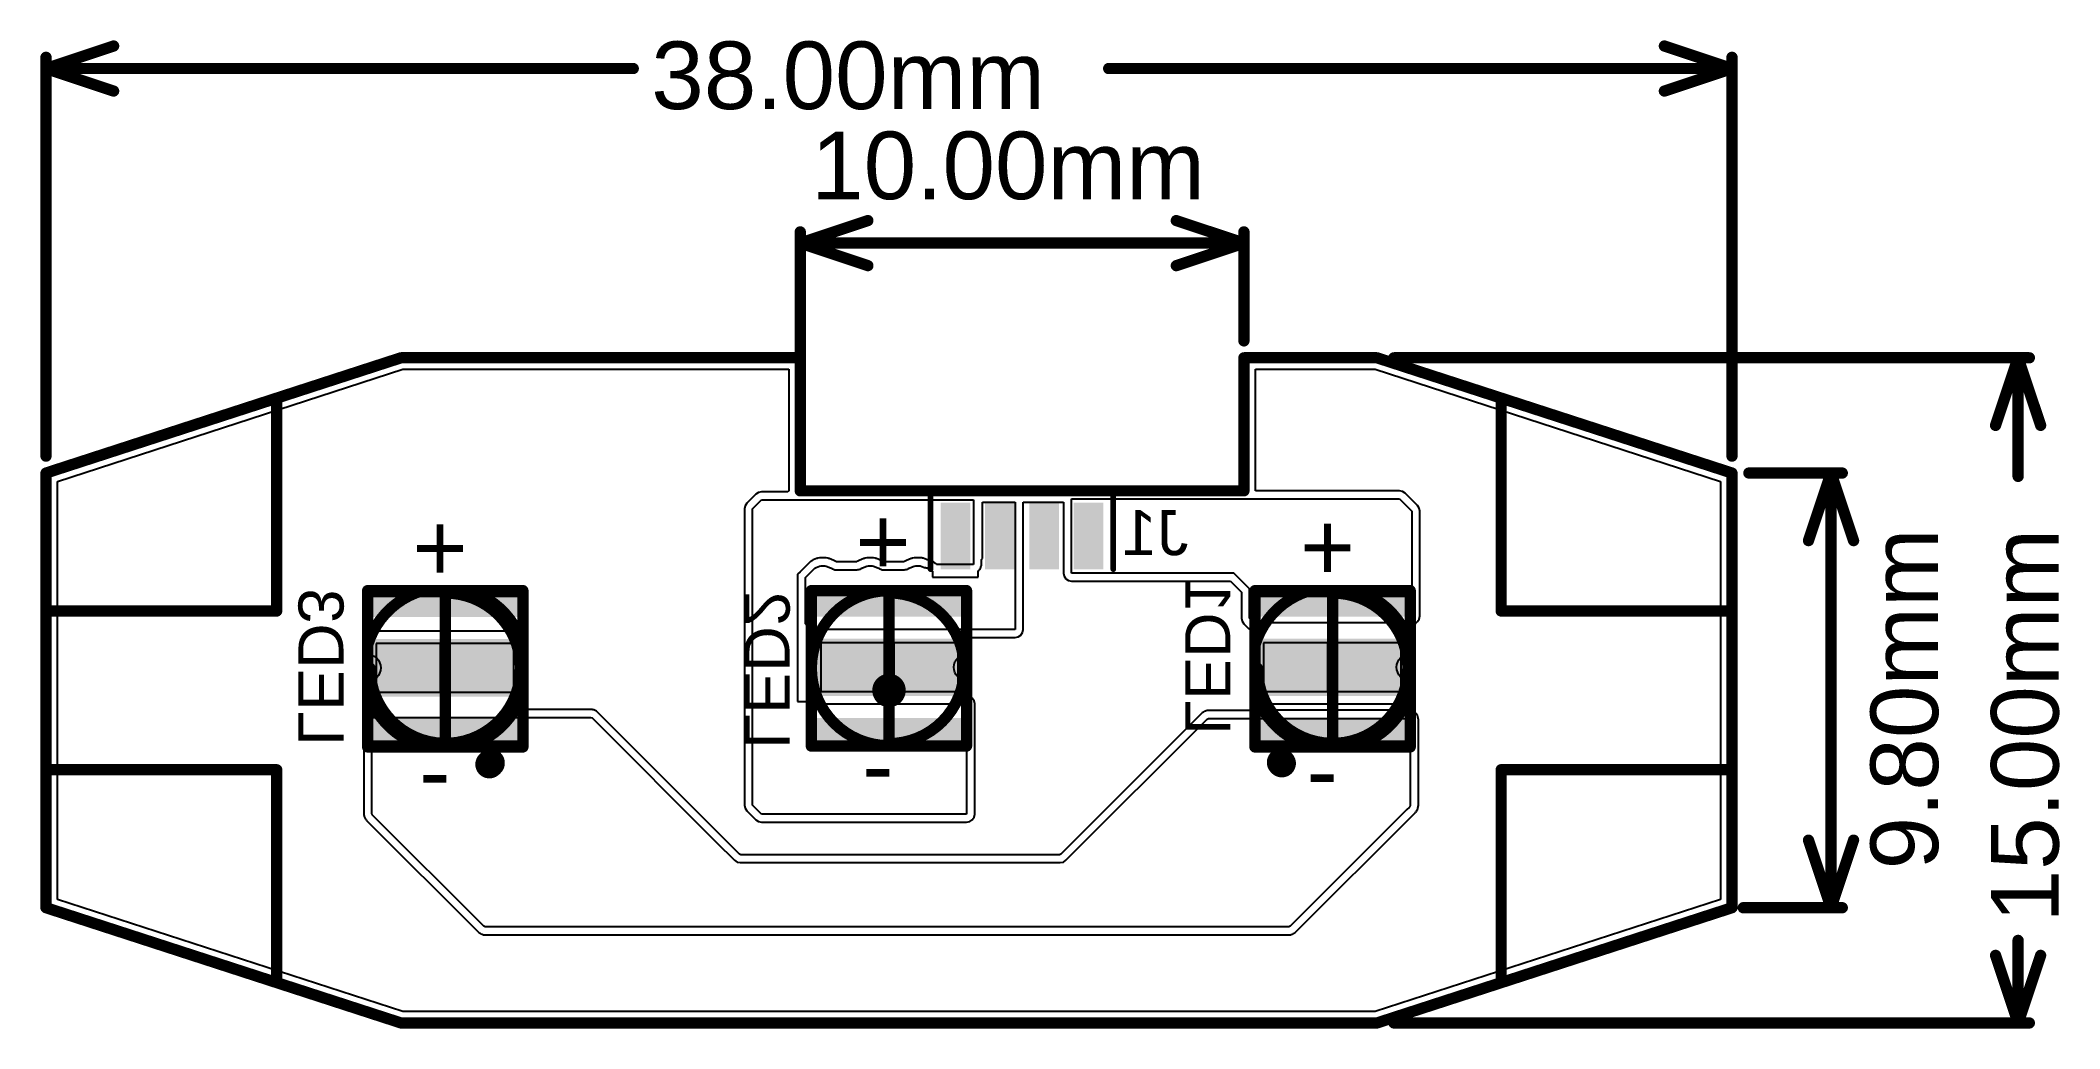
# Model space of a CAD drawing. Header units: inches. Extents: x -0.01 to 1.79, y -0.11 to 0.77.
import ezdxf

# ---------------------------------------------------------------- set-up
doc = ezdxf.new("R2010")
doc.units = ezdxf.units.IN
doc.header["$MEASUREMENT"] = 0
for name, color, linetype in [('Board Shape', 216, 'Continuous'), ('Bottom Overlay', 54, 'Continuous'), ('Bottom Paste', 16, 'Continuous'), ('Copper Layer', 5, 'Continuous'), ('Dimensions', 6, 'Continuous'), ('Fabrication info', 56, 'Continuous'), ('Top Paste', 8, 'Continuous')]:
    doc.layers.add(name, color=color, linetype=linetype)
doc.styles.add('Arial', font='', dxfattribs={"height": 0.2})
doc.styles.get('Arial').set_extended_font_data('Arial')

msp = doc.modelspace()

# ---------------------------------------------------------------- texts
at = {"layer": 'Bottom Overlay', "style": 'Arial', "text_generation_flag": 2}
for s, height, p in [('+', 0.06, (0.7672, 0.2953)), ('J1', 0.04, (1.0137, 0.313)), ('+', 0.06, (1.1616, 0.2905)), ('+', 0.06, (0.3741, 0.2899))]:
    msp.add_text(s, height=height, dxfattribs=at).set_placement(p)
for s, height, rotation, p in [('LED1', 0.04, 270, (1.011, 0.1534)), ('LED3', 0.04, 270, (0.224, 0.1437)), ('LED2', 0.04, 270, (0.6199, 0.1412)), ('-', 0.06, 180, (0.3311, 0.1375)), ('-', 0.06, 180, (0.7242, 0.1429)), ('-', 0.06, 180, (1.1186, 0.1381))]:
    msp.add_text(s, height=height, rotation=rotation, dxfattribs=at).set_placement(p)
at = {"layer": 'Dimensions', "style": 'Arial'}
for s, p in [('38.00mm', (0.5371, 0.709)), ('10.00mm', (0.679, 0.629))]:
    msp.add_text(s, height=0.06, dxfattribs=at).set_placement(p)
for s, p in [('9.80mm', (1.679, 0.034)), ('15.00mm', (1.786, -0.013))]:
    msp.add_text(s, height=0.06, rotation=90, dxfattribs=at).set_placement(p)

# ---------------------------------------------------------------- blocks, each defined once
blk = doc.blocks.new('FPC_M________B_1')
at = {"layer": 'Bottom Paste'}
for points in [[(-0.0722, 0.0245), (-0.0459, 0.0245), (-0.0459, -0.0345), (-0.0722, -0.0345)], [(-0.0329, 0.0245), (-0.0065, 0.0245), (-0.0065, -0.0345), (-0.0329, -0.0345)], [(0.0065, 0.0245), (0.0329, 0.0245), (0.0329, -0.0345), (0.0065, -0.0345)], [(0.0459, 0.0245), (0.0722, 0.0245), (0.0722, -0.0345), (0.0459, -0.0345)]]:
    blk.add_hatch(color=16, dxfattribs=at).paths.add_polyline_path(points)
at = {"layer": 'Copper Layer'}
for points in [[(-0.0722, 0.0245), (-0.0459, 0.0245), (-0.0459, -0.0345), (-0.0722, -0.0345)], [(-0.0329, 0.0245), (-0.0065, 0.0245), (-0.0065, -0.0345), (-0.0329, -0.0345)], [(0.0065, 0.0245), (0.0329, 0.0245), (0.0329, -0.0345), (0.0065, -0.0345)], [(0.0459, 0.0245), (0.0722, 0.0245), (0.0722, -0.0345), (0.0459, -0.0345)]]:
    blk.add_hatch(color=5, dxfattribs=at).paths.add_polyline_path(points)
at = {"layer": 'Bottom Overlay', "const_width": 0.005}
for points in [[(-0.081, 0.033), (0.081, 0.033)], [(-0.081, -0.0345), (-0.081, 0.033)], [(0.081, -0.0345), (0.081, 0.033)]]:
    blk.add_lwpolyline(points, dxfattribs=at)
at = {"layer": 'Bottom Overlay', "const_width": 0.0025}
for points in [[(-0.0823, 0.033, 1), (-0.0798, 0.033, 1)], [(-0.0823, 0.033, 1), (-0.0798, 0.033, 1)], [(0.0798, 0.033, 1), (0.0823, 0.033, 1)], [(0.0798, 0.033, 1), (0.0823, 0.033, 1)], [(-0.0823, -0.0345, 1), (-0.0798, -0.0345, 1)], [(0.0798, -0.0345, 1), (0.0823, -0.0345, 1)]]:
    blk.add_lwpolyline(points, format="xyb", close=True, dxfattribs=at)
blk = doc.blocks.new('LED_SPHWH2L3D30CD4QTP3_B_2')
at = {"layer": 'Bottom Paste'}
for points in [[(-0.065, 0.065), (-0.045, 0.065), (-0.045, -0.065), (-0.065, -0.065)], [(-0.0255, 0.065), (0.0255, 0.065), (0.0255, -0.065), (-0.0255, -0.065)], [(0.045, 0.065), (0.065, 0.065), (0.065, -0.065), (0.045, -0.065)]]:
    blk.add_hatch(color=16, dxfattribs=at).paths.add_polyline_path(points)
at = {"layer": 'Copper Layer'}
for points in [[(-0.065, 0.065), (-0.045, 0.065), (-0.045, -0.065), (-0.065, -0.065)], [(-0.0255, 0.065), (0.0255, 0.065), (0.0255, -0.065), (-0.0255, -0.065)], [(0.045, 0.065), (0.065, 0.065), (0.065, -0.065), (0.045, -0.065)]]:
    blk.add_hatch(color=5, dxfattribs=at).paths.add_polyline_path(points)
at = {"layer": 'Fabrication info', "const_width": 0.001}
for points in [[(-0.069, 0.069), (-0.069, -0.069)], [(-0.069, 0.069), (0.069, 0.069)], [(0.069, 0.069), (0.069, -0.069)], [(-0.069, -0.069), (0.069, -0.069)]]:
    blk.add_lwpolyline(points, dxfattribs=at)
at = {"layer": 'Fabrication info', "const_width": 0.0005}
for points in [[(-0.06925, 0.069, 1), (-0.06875, 0.069, 1)], [(-0.06925, 0.069, 1), (-0.06875, 0.069, 1)], [(0.06875, 0.069, 1), (0.06925, 0.069, 1)], [(0.06875, 0.069, 1), (0.06925, 0.069, 1)], [(-0.06925, -0.069, 1), (-0.06875, -0.069, 1)], [(-0.06925, -0.069, 1), (-0.06875, -0.069, 1)], [(0.06875, -0.069, 1), (0.06925, -0.069, 1)], [(0.06875, -0.069, 1), (0.06925, -0.069, 1)]]:
    blk.add_lwpolyline(points, format="xyb", close=True, dxfattribs=at)
at = {"layer": 'Fabrication info'}
blk.add_lwpolyline([(0.012, 0.069, -1), (-0.012, 0.069)], format="xyb", dxfattribs=at)
for points in [[(-0.012, 0.069, 1), (-0.012, 0.069, 1)], [(0.012, 0.069, 1), (0.012, 0.069, 1)], [(-0.042, 0, 1), (-0.048, 0, 1)], [(-0.048, 0, 1), (-0.048, 0, 1)], [(-0.042, 0, 1), (-0.042, 0, 1)]]:
    blk.add_lwpolyline(points, format="xyb", close=True, dxfattribs=at)
at = {"layer": 'Top Paste'}
for p, q in [((0.021563, 0.061063), (-0.021563, 0.061063)), ((-0.021563, 0.061063), (-0.021563, 0.003937)), ((0.021563, 0.003937), (0.021563, 0.061063)), ((-0.021563, 0.003937), (0.021563, 0.003937)), ((0.021563, -0.003937), (-0.021563, -0.003937)), ((-0.021563, -0.003937), (-0.021563, -0.061063)), ((0.021563, -0.061063), (0.021563, -0.003937)), ((-0.021563, -0.061063), (0.021563, -0.061063))]:
    blk.add_line(p, q, dxfattribs=at)
blk = doc.blocks.new('LED_SPHWH2L3D30CD4QTP3_B_3')
at = {"layer": 'Bottom Paste'}
for points in [[(-0.065, 0.065), (-0.045, 0.065), (-0.045, -0.065), (-0.065, -0.065)], [(-0.0255, 0.065), (0.0255, 0.065), (0.0255, -0.065), (-0.0255, -0.065)], [(0.045, 0.065), (0.065, 0.065), (0.065, -0.065), (0.045, -0.065)]]:
    blk.add_hatch(color=16, dxfattribs=at).paths.add_polyline_path(points)
at = {"layer": 'Copper Layer'}
for points in [[(-0.065, 0.065), (-0.045, 0.065), (-0.045, -0.065), (-0.065, -0.065)], [(-0.0255, 0.065), (0.0255, 0.065), (0.0255, -0.065), (-0.0255, -0.065)], [(0.045, 0.065), (0.065, 0.065), (0.065, -0.065), (0.045, -0.065)]]:
    blk.add_hatch(color=5, dxfattribs=at).paths.add_polyline_path(points)
at = {"layer": 'Fabrication info', "const_width": 0.001}
for points in [[(-0.069, -0.069), (-0.069, 0.069)], [(0.069, 0.069), (-0.069, 0.069)], [(0.069, -0.069), (0.069, 0.069)], [(0.069, -0.069), (-0.069, -0.069)]]:
    blk.add_lwpolyline(points, dxfattribs=at)
at = {"layer": 'Fabrication info', "const_width": 0.0005}
for points in [[(-0.06925, 0.069, 1), (-0.06875, 0.069, 1)], [(-0.06925, 0.069, 1), (-0.06875, 0.069, 1)], [(0.06875, 0.069, 1), (0.06925, 0.069, 1)], [(0.06875, 0.069, 1), (0.06925, 0.069, 1)], [(-0.06925, -0.069, 1), (-0.06875, -0.069, 1)], [(-0.06925, -0.069, 1), (-0.06875, -0.069, 1)], [(0.06875, -0.069, 1), (0.06925, -0.069, 1)], [(0.06875, -0.069, 1), (0.06925, -0.069, 1)]]:
    blk.add_lwpolyline(points, format="xyb", close=True, dxfattribs=at)
at = {"layer": 'Fabrication info'}
blk.add_lwpolyline([(0.012, 0.069, -1), (-0.012, 0.069)], format="xyb", dxfattribs=at)
for points in [[(-0.012, 0.069, 1), (-0.012, 0.069, 1)], [(0.012, 0.069, 1), (0.012, 0.069, 1)], [(-0.042, 0, 1), (-0.048, 0, 1)], [(-0.048, 0, 1), (-0.048, 0, 1)], [(-0.042, 0, 1), (-0.042, 0, 1)]]:
    blk.add_lwpolyline(points, format="xyb", close=True, dxfattribs=at)
at = {"layer": 'Top Paste'}
for p, q in [((0.021563, 0.061063), (-0.021563, 0.061063)), ((-0.021563, 0.061063), (-0.021563, 0.003937)), ((0.021563, 0.003937), (0.021563, 0.061063)), ((-0.021563, 0.003937), (0.021563, 0.003937)), ((0.021563, -0.003937), (-0.021563, -0.003937)), ((-0.021563, -0.003937), (-0.021563, -0.061063)), ((0.021563, -0.061063), (0.021563, -0.003937)), ((-0.021563, -0.061063), (0.021563, -0.061063))]:
    blk.add_line(p, q, dxfattribs=at)
blk = doc.blocks.new('LED_SPHRD2L3DH20E7W41J_B_4')
at = {"layer": 'Bottom Paste'}
for points in [[(-0.065, 0.065), (-0.045, 0.065), (-0.045, -0.065), (-0.065, -0.065)], [(-0.0255, 0.065), (0.0255, 0.065), (0.0255, -0.065), (-0.0255, -0.065)], [(0.045, 0.065), (0.065, 0.065), (0.065, -0.065), (0.045, -0.065)]]:
    blk.add_hatch(color=16, dxfattribs=at).paths.add_polyline_path(points)
at = {"layer": 'Copper Layer'}
for points in [[(-0.065, 0.065), (-0.045, 0.065), (-0.045, -0.065), (-0.065, -0.065)], [(-0.0255, 0.065), (0.0255, 0.065), (0.0255, -0.065), (-0.0255, -0.065)], [(0.045, 0.065), (0.065, 0.065), (0.065, -0.065), (0.045, -0.065)]]:
    blk.add_hatch(color=5, dxfattribs=at).paths.add_polyline_path(points)
at = {"layer": 'Fabrication info', "const_width": 0.001}
for points in [[(-0.069, -0.069), (-0.069, 0.069)], [(0.069, 0.069), (-0.069, 0.069)], [(0.069, -0.069), (0.069, 0.069)], [(0.069, -0.069), (-0.069, -0.069)]]:
    blk.add_lwpolyline(points, dxfattribs=at)
at = {"layer": 'Fabrication info', "const_width": 0.0005}
for points in [[(-0.06925, 0.069, 1), (-0.06875, 0.069, 1)], [(-0.06925, 0.069, 1), (-0.06875, 0.069, 1)], [(0.06875, 0.069, 1), (0.06925, 0.069, 1)], [(0.06875, 0.069, 1), (0.06925, 0.069, 1)], [(-0.06925, -0.069, 1), (-0.06875, -0.069, 1)], [(-0.06925, -0.069, 1), (-0.06875, -0.069, 1)], [(0.06875, -0.069, 1), (0.06925, -0.069, 1)], [(0.06875, -0.069, 1), (0.06925, -0.069, 1)]]:
    blk.add_lwpolyline(points, format="xyb", close=True, dxfattribs=at)
at = {"layer": 'Fabrication info'}
blk.add_lwpolyline([(0.012, 0.069, -1), (-0.012, 0.069)], format="xyb", dxfattribs=at)
for points in [[(-0.012, 0.069, 1), (-0.012, 0.069, 1)], [(0.012, 0.069, 1), (0.012, 0.069, 1)], [(-0.042, 0, 1), (-0.048, 0, 1)], [(-0.048, 0, 1), (-0.048, 0, 1)], [(-0.042, 0, 1), (-0.042, 0, 1)]]:
    blk.add_lwpolyline(points, format="xyb", close=True, dxfattribs=at)
at = {"layer": 'Top Paste'}
for p, q in [((0.021563, 0.061063), (-0.021563, 0.061063)), ((-0.021563, 0.061063), (-0.021563, 0.003937)), ((0.021563, 0.003937), (0.021563, 0.061063)), ((-0.021563, 0.003937), (0.021563, 0.003937)), ((0.021563, -0.003937), (-0.021563, -0.003937)), ((-0.021563, -0.003937), (-0.021563, -0.061063)), ((0.021563, -0.061063), (0.021563, -0.003937)), ((-0.021563, -0.061063), (0.021563, -0.061063))]:
    blk.add_line(p, q, dxfattribs=at)

# ---------------------------------------------------------------- linework, layer by layer
at = {"layer": 'Board Shape', "const_width": 0.01}
for points in [[(0, 0.3859), (0.315, 0.4882)], [(0.315, 0.4882), (0.6693, 0.4882)], [(0.6693, 0.3701), (0.6693, 0.4882)], [(1.063, 0.4882), (1.1811, 0.4882)], [(1.063, 0.3701), (1.063, 0.4882)], [(1.1811, 0.4882), (1.4961, 0.3859)], [(0, 0), (0, 0.3859)], [(1.4961, 0), (1.4961, 0.3859)], [(0.6693, 0.3701), (1.063, 0.3701)], [(0, 0), (0.315, -0.1023)], [(1.1811, -0.1023), (1.4961, 0)], [(0.315, -0.1023), (1.1811, -0.1023)]]:
    msp.add_lwpolyline(points, dxfattribs=at)
at = {"layer": 'Board Shape', "const_width": 0.005}
for points in [[(0.3125, 0.4882, 1), (0.3175, 0.4882, 1)], [(0.3125, 0.4882, 1), (0.3175, 0.4882, 1)], [(0.6668, 0.4882, 1), (0.6718, 0.4882, 1)], [(0.6668, 0.4882, 1), (0.6718, 0.4882, 1)], [(1.0605, 0.4882, 1), (1.0655, 0.4882, 1)], [(1.0605, 0.4882, 1), (1.0655, 0.4882, 1)], [(1.1786, 0.4882, 1), (1.1836, 0.4882, 1)], [(1.1786, 0.4882, 1), (1.1836, 0.4882, 1)], [(-0.0025, 0.3859, 1), (0.0025, 0.3859, 1)], [(-0.0025, 0.3859, 1), (0.0025, 0.3859, 1)], [(1.4936, 0.3859, 1), (1.4986, 0.3859, 1)], [(1.4936, 0.3859, 1), (1.4986, 0.3859, 1)], [(0.6668, 0.3701, 1), (0.6718, 0.3701, 1)], [(0.6668, 0.3701, 1), (0.6718, 0.3701, 1)], [(1.0605, 0.3701, 1), (1.0655, 0.3701, 1)], [(1.0605, 0.3701, 1), (1.0655, 0.3701, 1)], [(-0.0025, 0, 1), (0.0025, 0, 1)], [(-0.0025, 0, 1), (0.0025, 0, 1)], [(1.4936, 0, 1), (1.4986, 0, 1)], [(1.4936, 0, 1), (1.4986, 0, 1)], [(0.3125, -0.1023, 1), (0.3175, -0.1023, 1)], [(0.3125, -0.1023, 1), (0.3175, -0.1023, 1)], [(1.1786, -0.1023, 1), (1.1836, -0.1023, 1)], [(1.1786, -0.1023, 1), (1.1836, -0.1023, 1)]]:
    msp.add_lwpolyline(points, format="xyb", close=True, dxfattribs=at)
at = {"layer": 'Bottom Overlay', "const_width": 0.01}
for points in [[(0.2854, 0.2805), (0.4232, 0.2805)], [(0.2854, 0.1427), (0.2854, 0.2805)], [(0.4232, 0.1427), (0.4232, 0.2805)], [(0.6791, 0.2813), (0.8169, 0.2813)], [(0.6791, 0.1435), (0.6791, 0.2813)], [(0.8169, 0.1435), (0.8169, 0.2813)], [(1.0728, 0.1427), (1.0728, 0.2805)], [(1.0728, 0.2805), (1.2106, 0.2805)], [(1.2106, 0.1427), (1.2106, 0.2805)], [(0.2854, 0.1427), (0.4232, 0.1427)], [(0.6791, 0.1435), (0.8169, 0.1435)], [(1.0728, 0.1427), (1.2106, 0.1427)]]:
    msp.add_lwpolyline(points, dxfattribs=at)
at = {"layer": 'Bottom Overlay', "const_width": 0.005}
for points in [[(0.2829, 0.2805, 1), (0.2879, 0.2805, 1)], [(0.2829, 0.2805, 1), (0.2879, 0.2805, 1)], [(0.4207, 0.2805, 1), (0.4257, 0.2805, 1)], [(0.4207, 0.2805, 1), (0.4257, 0.2805, 1)], [(0.6766, 0.2813, 1), (0.6816, 0.2813, 1)], [(0.6766, 0.2813, 1), (0.6816, 0.2813, 1)], [(0.8144, 0.2813, 1), (0.8194, 0.2813, 1)], [(0.8144, 0.2813, 1), (0.8194, 0.2813, 1)], [(1.0703, 0.2805, 1), (1.0753, 0.2805, 1)], [(1.0703, 0.2805, 1), (1.0753, 0.2805, 1)], [(1.2081, 0.2805, 1), (1.2131, 0.2805, 1)], [(1.2081, 0.2805, 1), (1.2131, 0.2805, 1)], [(0.2829, 0.1427, 1), (0.2879, 0.1427, 1)], [(0.2829, 0.1427, 1), (0.2879, 0.1427, 1)], [(0.4207, 0.1427, 1), (0.4257, 0.1427, 1)], [(0.4207, 0.1427, 1), (0.4257, 0.1427, 1)], [(0.6766, 0.1435, 1), (0.6816, 0.1435, 1)], [(0.6766, 0.1435, 1), (0.6816, 0.1435, 1)], [(0.8144, 0.1435, 1), (0.8194, 0.1435, 1)], [(0.8144, 0.1435, 1), (0.8194, 0.1435, 1)], [(1.0703, 0.1427, 1), (1.0753, 0.1427, 1)], [(1.0703, 0.1427, 1), (1.0753, 0.1427, 1)], [(1.2081, 0.1427, 1), (1.2131, 0.1427, 1)], [(1.2081, 0.1427, 1), (1.2131, 0.1427, 1)]]:
    msp.add_lwpolyline(points, format="xyb", close=True, dxfattribs=at)
at = {"layer": 'Copper Layer'}
for p, q in [((0.0102, 0.3785), (0.3166, 0.478)), ((0.3166, 0.478), (0.6591, 0.478)), ((0.6591, 0.478), (0.6591, 0.3701)), ((1.0732, 0.3701), (1.0732, 0.478)), ((1.0732, 0.478), (1.1795, 0.478)), ((1.1795, 0.478), (1.4859, 0.3785)), ((0.0102, 0.0074), (0.0102, 0.3785)), ((1.4859, 0.3785), (1.4859, 0.0074)), ((0.622, 0.359), (0.6204, 0.3567)), ((0.63, 0.367), (0.622, 0.359)), ((0.627, 0.354), (0.635, 0.362)), ((0.6323, 0.3686), (0.63, 0.367)), ((0.635, 0.3691), (0.6323, 0.3686)), ((0.6583, 0.3691), (0.635, 0.3691)), ((0.635, 0.362), (0.823, 0.362)), ((0.6591, 0.3701), (0.6583, 0.3691)), ((0.823, 0.362), (0.823, 0.3091)), ((0.831, 0.31), (0.831, 0.36)), ((0.831, 0.36), (0.86, 0.36)), ((0.86, 0.36), (0.86, 0.247)), ((0.8671, 0.247), (0.8671, 0.3599)), ((0.8671, 0.3599), (0.9029, 0.3599)), ((0.9029, 0.3599), (0.9029, 0.297)), ((0.91, 0.297), (0.91, 0.363)), ((0.91, 0.363), (1.201, 0.363)), ((1.201, 0.3701), (1.0732, 0.3701)), ((1.2037, 0.3696), (1.201, 0.3701)), ((1.201, 0.363), (1.212, 0.352)), ((1.206, 0.368), (1.2037, 0.3696)), ((1.217, 0.357), (1.206, 0.368)), ((0.6204, 0.3567), (0.6199, 0.354)), ((0.6199, 0.354), (0.6199, 0.091)), ((0.627, 0.091), (0.627, 0.354)), ((1.212, 0.352), (1.212, 0.259)), ((1.2186, 0.3547), (1.217, 0.357)), ((1.2191, 0.352), (1.2186, 0.3547)), ((1.2191, 0.259), (1.2191, 0.352)), ((0.6773, 0.3063), (0.6691, 0.2982)), ((0.678, 0.3071), (0.6773, 0.3063)), ((0.6782, 0.3071), (0.678, 0.3071)), ((0.6783, 0.3072), (0.6782, 0.3071)), ((0.6789, 0.3076), (0.6783, 0.3072)), ((0.6795, 0.308), (0.6789, 0.3076)), ((0.6789, 0.3076), (0.6789, 0.3076)), ((0.6801, 0.3083), (0.6795, 0.308)), ((0.6807, 0.3087), (0.6801, 0.3083)), ((0.6837, 0.3099), (0.6807, 0.3087)), ((0.6844, 0.31), (0.6837, 0.3099)), ((0.685, 0.3103), (0.6844, 0.31)), ((0.6864, 0.3106), (0.685, 0.3103)), ((0.6871, 0.3106), (0.6864, 0.3106)), ((0.6878, 0.3107), (0.6871, 0.3106)), ((0.691, 0.3107), (0.6878, 0.3107)), ((0.6917, 0.3106), (0.691, 0.3107)), ((0.6924, 0.3106), (0.6917, 0.3106)), ((0.6938, 0.3103), (0.6924, 0.3106)), ((0.6944, 0.31), (0.6938, 0.3103)), ((0.6951, 0.3099), (0.6944, 0.31)), ((0.6991, 0.3082), (0.6951, 0.3099)), ((0.6996, 0.308), (0.6991, 0.3082)), ((0.6991, 0.3082), (0.6991, 0.3082)), ((0.6991, 0.3082), (0.6991, 0.3082)), ((0.6991, 0.3082), (0.6991, 0.3082)), ((0.7002, 0.3076), (0.6996, 0.308)), ((0.7003, 0.3076), (0.7002, 0.3076)), ((0.7004, 0.3076), (0.7003, 0.3076)), ((0.7003, 0.3076), (0.7003, 0.3076)), ((0.7003, 0.3076), (0.7003, 0.3076)), ((0.7003, 0.3076), (0.7003, 0.3076)), ((0.7003, 0.3076), (0.7003, 0.3076)), ((0.7003, 0.3076), (0.7003, 0.3076)), ((0.7003, 0.3076), (0.7003, 0.3076)), ((0.7003, 0.3076), (0.7003, 0.3076)), ((0.7003, 0.3076), (0.7003, 0.3076)), ((0.7003, 0.3076), (0.7003, 0.3076)), ((0.7003, 0.3076), (0.7003, 0.3076)), ((0.7008, 0.3074), (0.7004, 0.3076)), ((0.7004, 0.3076), (0.7004, 0.3076)), ((0.7015, 0.3071), (0.7008, 0.3074)), ((0.7008, 0.3074), (0.7008, 0.3074)), ((0.7008, 0.3074), (0.7008, 0.3074)), ((0.7022, 0.3071), (0.7015, 0.3071)), ((0.7015, 0.3071), (0.7015, 0.3071)), ((0.7015, 0.3071), (0.7015, 0.3071)), ((0.7015, 0.3071), (0.7015, 0.3071)), ((0.7186, 0.3071), (0.7022, 0.3071)), ((0.7022, 0.3071), (0.7022, 0.3071)), ((0.7192, 0.3071), (0.7186, 0.3071)), ((0.7186, 0.3071), (0.7186, 0.3071)), ((0.7195, 0.3072), (0.7192, 0.3071)), ((0.7196, 0.3072), (0.7195, 0.3072)), ((0.7195, 0.3072), (0.7195, 0.3072)), ((0.7195, 0.3072), (0.7195, 0.3072)), ((0.7198, 0.3073), (0.7196, 0.3072)), ((0.7196, 0.3072), (0.7196, 0.3072)), ((0.7196, 0.3072), (0.7196, 0.3072)), ((0.7204, 0.3076), (0.7198, 0.3073)), ((0.7198, 0.3073), (0.7198, 0.3073)), ((0.7205, 0.3076), (0.7204, 0.3076)), ((0.721, 0.3079), (0.7205, 0.3076)), ((0.7205, 0.3076), (0.7205, 0.3076)), ((0.7211, 0.308), (0.721, 0.3079)), ((0.7217, 0.3082), (0.7211, 0.308)), ((0.7211, 0.308), (0.7211, 0.308)), ((0.7211, 0.308), (0.7211, 0.308)), ((0.7257, 0.3099), (0.7217, 0.3082)), ((0.7217, 0.3082), (0.7217, 0.3082)), ((0.7217, 0.3082), (0.7217, 0.3082)), ((0.7264, 0.31), (0.7257, 0.3099)), ((0.727, 0.3103), (0.7264, 0.31)), ((0.7284, 0.3106), (0.727, 0.3103)), ((0.7291, 0.3106), (0.7284, 0.3106)), ((0.7298, 0.3107), (0.7291, 0.3106)), ((0.733, 0.3107), (0.7298, 0.3107)), ((0.7337, 0.3106), (0.733, 0.3107)), ((0.7344, 0.3106), (0.7337, 0.3106)), ((0.7358, 0.3103), (0.7344, 0.3106)), ((0.7364, 0.31), (0.7358, 0.3103)), ((0.7371, 0.3099), (0.7364, 0.31)), ((0.7411, 0.3082), (0.7371, 0.3099)), ((0.7416, 0.308), (0.7411, 0.3082)), ((0.7411, 0.3082), (0.7411, 0.3082)), ((0.7411, 0.3082), (0.7411, 0.3082)), ((0.7411, 0.3082), (0.7411, 0.3082)), ((0.7422, 0.3076), (0.7416, 0.308)), ((0.7423, 0.3076), (0.7422, 0.3076)), ((0.7424, 0.3076), (0.7423, 0.3076)), ((0.7423, 0.3076), (0.7423, 0.3076)), ((0.7423, 0.3076), (0.7423, 0.3076)), ((0.7423, 0.3076), (0.7423, 0.3076)), ((0.7423, 0.3076), (0.7423, 0.3076)), ((0.7423, 0.3076), (0.7423, 0.3076)), ((0.7423, 0.3076), (0.7423, 0.3076)), ((0.7423, 0.3076), (0.7423, 0.3076)), ((0.7423, 0.3076), (0.7423, 0.3076)), ((0.7423, 0.3076), (0.7423, 0.3076)), ((0.7423, 0.3076), (0.7423, 0.3076)), ((0.7428, 0.3074), (0.7424, 0.3076)), ((0.7424, 0.3076), (0.7424, 0.3076)), ((0.7435, 0.3071), (0.7428, 0.3074)), ((0.7428, 0.3074), (0.7428, 0.3074)), ((0.7428, 0.3074), (0.7428, 0.3074)), ((0.7442, 0.3071), (0.7435, 0.3071)), ((0.7435, 0.3071), (0.7435, 0.3071)), ((0.7435, 0.3071), (0.7435, 0.3071)), ((0.7435, 0.3071), (0.7435, 0.3071)), ((0.7606, 0.3071), (0.7442, 0.3071)), ((0.7442, 0.3071), (0.7442, 0.3071)), ((0.7612, 0.3071), (0.7606, 0.3071)), ((0.7606, 0.3071), (0.7606, 0.3071)), ((0.7615, 0.3072), (0.7612, 0.3071)), ((0.7616, 0.3072), (0.7615, 0.3072)), ((0.7615, 0.3072), (0.7615, 0.3072)), ((0.7615, 0.3072), (0.7615, 0.3072)), ((0.7618, 0.3073), (0.7616, 0.3072)), ((0.7616, 0.3072), (0.7616, 0.3072)), ((0.7616, 0.3072), (0.7616, 0.3072)), ((0.7624, 0.3076), (0.7618, 0.3073)), ((0.7618, 0.3073), (0.7618, 0.3073)), ((0.7625, 0.3076), (0.7624, 0.3076)), ((0.763, 0.3079), (0.7625, 0.3076)), ((0.7625, 0.3076), (0.7625, 0.3076)), ((0.7631, 0.308), (0.763, 0.3079)), ((0.7637, 0.3082), (0.7631, 0.308)), ((0.7631, 0.308), (0.7631, 0.308)), ((0.7631, 0.308), (0.7631, 0.308)), ((0.7677, 0.3099), (0.7637, 0.3082)), ((0.7637, 0.3082), (0.7637, 0.3082)), ((0.7637, 0.3082), (0.7637, 0.3082)), ((0.7684, 0.31), (0.7677, 0.3099)), ((0.769, 0.3103), (0.7684, 0.31)), ((0.7704, 0.3106), (0.769, 0.3103)), ((0.7711, 0.3106), (0.7704, 0.3106)), ((0.7718, 0.3107), (0.7711, 0.3106)), ((0.775, 0.3107), (0.7718, 0.3107)), ((0.7751, 0.3107), (0.775, 0.3107)), ((0.7758, 0.3107), (0.7751, 0.3107)), ((0.7751, 0.3107), (0.7751, 0.3107)), ((0.7764, 0.3106), (0.7758, 0.3107)), ((0.7765, 0.3106), (0.7764, 0.3106)), ((0.7764, 0.3106), (0.7764, 0.3106)), ((0.7771, 0.3106), (0.7765, 0.3106)), ((0.7765, 0.3106), (0.7765, 0.3106)), ((0.7777, 0.3103), (0.7771, 0.3106)), ((0.7771, 0.3106), (0.7771, 0.3106)), ((0.7771, 0.3106), (0.7771, 0.3106)), ((0.7771, 0.3106), (0.7771, 0.3106)), ((0.7784, 0.3102), (0.7777, 0.3103)), ((0.7785, 0.3102), (0.7784, 0.3102)), ((0.7784, 0.3102), (0.7784, 0.3102)), ((0.7784, 0.3102), (0.7784, 0.3102)), ((0.7813, 0.309), (0.7785, 0.3102)), ((0.7818, 0.3088), (0.7813, 0.309)), ((0.7822, 0.3088), (0.7818, 0.3088)), ((0.783, 0.3087), (0.7822, 0.3088)), ((0.7836, 0.3086), (0.783, 0.3087)), ((0.783, 0.3087), (0.783, 0.3087)), ((0.783, 0.3087), (0.783, 0.3087)), ((0.7841, 0.3084), (0.7836, 0.3086)), ((0.7836, 0.3086), (0.7836, 0.3086)), ((0.7836, 0.3086), (0.7836, 0.3086)), ((0.7842, 0.3084), (0.7841, 0.3084)), ((0.7843, 0.3084), (0.7842, 0.3084)), ((0.7842, 0.3084), (0.7842, 0.3084)), ((0.7845, 0.3083), (0.7843, 0.3084)), ((0.7851, 0.3082), (0.7845, 0.3083)), ((0.7854, 0.3081), (0.7851, 0.3082)), ((0.7851, 0.3082), (0.7851, 0.3082)), ((0.7856, 0.308), (0.7854, 0.3081)), ((0.7857, 0.3079), (0.7856, 0.308)), ((0.7858, 0.3079), (0.7857, 0.3079)), ((0.7857, 0.3079), (0.7857, 0.3079)), ((0.7857, 0.3079), (0.7857, 0.3079)), ((0.7857, 0.3079), (0.7857, 0.3079)), ((0.7859, 0.3079), (0.7858, 0.3079)), ((0.786, 0.3078), (0.7859, 0.3079)), ((0.7859, 0.3079), (0.7859, 0.3079)), ((0.7861, 0.3078), (0.786, 0.3078)), ((0.7862, 0.3077), (0.7861, 0.3078)), ((0.7861, 0.3078), (0.7861, 0.3078)), ((0.7863, 0.3077), (0.7862, 0.3077)), ((0.7864, 0.3077), (0.7863, 0.3077)), ((0.7863, 0.3077), (0.7863, 0.3077)), ((0.7864, 0.3076), (0.7864, 0.3077)), ((0.7865, 0.3076), (0.7864, 0.3076)), ((0.7866, 0.3076), (0.7865, 0.3076)), ((0.7865, 0.3076), (0.7865, 0.3076)), ((0.7868, 0.3074), (0.7866, 0.3076)), ((0.787, 0.3073), (0.7868, 0.3074)), ((0.7871, 0.3073), (0.787, 0.3073)), ((0.787, 0.3073), (0.787, 0.3073)), ((0.787, 0.3073), (0.787, 0.3073)), ((0.7873, 0.3071), (0.7871, 0.3073)), ((0.7871, 0.3073), (0.7871, 0.3073)), ((0.7871, 0.3073), (0.7871, 0.3073)), ((0.7877, 0.3069), (0.7873, 0.3071)), ((0.7894, 0.3056), (0.7877, 0.3069)), ((0.7877, 0.3069), (0.7877, 0.3069)), ((0.7877, 0.3069), (0.7877, 0.3069)), ((0.7895, 0.3055), (0.7894, 0.3056)), ((0.7896, 0.3055), (0.7895, 0.3055)), ((0.7895, 0.3055), (0.7895, 0.3055)), ((0.7895, 0.3055), (0.7895, 0.3055)), ((0.7896, 0.3054), (0.7896, 0.3055)), ((0.7896, 0.3055), (0.7896, 0.3055)), ((0.7898, 0.3052), (0.7896, 0.3054)), ((0.7896, 0.3054), (0.7896, 0.3054)), ((0.7901, 0.305), (0.7898, 0.3052)), ((0.7898, 0.3052), (0.7898, 0.3052)), ((0.7898, 0.3052), (0.7898, 0.3052)), ((0.7902, 0.3048), (0.7901, 0.305)), ((0.7904, 0.3047), (0.7902, 0.3048)), ((0.7906, 0.3046), (0.7904, 0.3047)), ((0.8229, 0.3046), (0.8228, 0.3046)), ((0.823, 0.3053), (0.8229, 0.3046)), ((0.823, 0.3091), (0.823, 0.3053)), ((0.83, 0.3046), (0.8301, 0.3053)), ((0.8301, 0.3091), (0.831, 0.31)), ((0.8301, 0.3053), (0.8301, 0.3091)), ((0.6691, 0.2982), (0.667, 0.2961)), ((0.667, 0.2961), (0.667, 0.2931)), ((0.667, 0.2931), (0.667, 0.25)), ((0.6741, 0.2931), (0.6823, 0.3013)), ((0.6741, 0.252), (0.6741, 0.2931)), ((0.6823, 0.3013), (0.6829, 0.3017)), ((0.6829, 0.3017), (0.6834, 0.3021)), ((0.6829, 0.3017), (0.6829, 0.3017)), ((0.6834, 0.3021), (0.6864, 0.3033)), ((0.6864, 0.3033), (0.6878, 0.3036)), ((0.6878, 0.3036), (0.691, 0.3036)), ((0.691, 0.3036), (0.6924, 0.3033)), ((0.6924, 0.3033), (0.6962, 0.3017)), ((0.6962, 0.3017), (0.6962, 0.3017)), ((0.6962, 0.3017), (0.6964, 0.3016)), ((0.6964, 0.3016), (0.6964, 0.3016)), ((0.6964, 0.3016), (0.6964, 0.3016)), ((0.6964, 0.3016), (0.6965, 0.3016)), ((0.6965, 0.3016), (0.6966, 0.3015)), ((0.6966, 0.3015), (0.6971, 0.3013)), ((0.6971, 0.3013), (0.6975, 0.301)), ((0.6975, 0.301), (0.6976, 0.301)), ((0.6976, 0.301), (0.6976, 0.301)), ((0.6976, 0.301), (0.6976, 0.301)), ((0.6976, 0.301), (0.6976, 0.301)), ((0.6976, 0.301), (0.6977, 0.301)), ((0.6977, 0.301), (0.6977, 0.301)), ((0.6977, 0.301), (0.698, 0.3008)), ((0.698, 0.3008), (0.698, 0.3008)), ((0.698, 0.3008), (0.6988, 0.3005)), ((0.6988, 0.3005), (0.6988, 0.3005)), ((0.6988, 0.3005), (0.6988, 0.3005)), ((0.6988, 0.3005), (0.6995, 0.3004)), ((0.6995, 0.3004), (0.7001, 0.3001)), ((0.7001, 0.3001), (0.7002, 0.3001)), ((0.7002, 0.3001), (0.7003, 0.3001)), ((0.7003, 0.3001), (0.7003, 0.3001)), ((0.7003, 0.3001), (0.7009, 0.3001)), ((0.7009, 0.3001), (0.7015, 0.3)), ((0.7015, 0.3), (0.7022, 0.3)), ((0.7022, 0.3), (0.7022, 0.2999)), ((0.7022, 0.2999), (0.7186, 0.2999)), ((0.7186, 0.2999), (0.7186, 0.3)), ((0.7186, 0.3), (0.7192, 0.3)), ((0.7192, 0.3), (0.7194, 0.3)), ((0.7194, 0.3), (0.7195, 0.3)), ((0.7195, 0.3), (0.7205, 0.3002)), ((0.7205, 0.3002), (0.7208, 0.3002)), ((0.7208, 0.3002), (0.7208, 0.3002)), ((0.7208, 0.3002), (0.7209, 0.3002)), ((0.7209, 0.3002), (0.721, 0.3002)), ((0.721, 0.3002), (0.7211, 0.3003)), ((0.7211, 0.3003), (0.7212, 0.3003)), ((0.7212, 0.3003), (0.7215, 0.3004)), ((0.7212, 0.3003), (0.7212, 0.3003)), ((0.7215, 0.3004), (0.722, 0.3005)), ((0.722, 0.3005), (0.7221, 0.3006)), ((0.7221, 0.3006), (0.7221, 0.3006)), ((0.7221, 0.3006), (0.7222, 0.3006)), ((0.7222, 0.3006), (0.7226, 0.3007)), ((0.7226, 0.3007), (0.7231, 0.3009)), ((0.7226, 0.3007), (0.7226, 0.3007)), ((0.7231, 0.3009), (0.7231, 0.301)), ((0.7231, 0.301), (0.7231, 0.301)), ((0.7231, 0.301), (0.7232, 0.301)), ((0.7232, 0.301), (0.7237, 0.3013)), ((0.7232, 0.301), (0.7232, 0.301)), ((0.7232, 0.301), (0.7232, 0.301)), ((0.7237, 0.3013), (0.7238, 0.3014)), ((0.7237, 0.3013), (0.7237, 0.3013)), ((0.7238, 0.3014), (0.7245, 0.3016)), ((0.7245, 0.3017), (0.7284, 0.3033)), ((0.7245, 0.3016), (0.7245, 0.3017)), ((0.7245, 0.3016), (0.7245, 0.3016)), ((0.7245, 0.3016), (0.7245, 0.3016)), ((0.7284, 0.3033), (0.7298, 0.3036)), ((0.7298, 0.3036), (0.733, 0.3036)), ((0.733, 0.3036), (0.7344, 0.3033)), ((0.7344, 0.3033), (0.7382, 0.3017)), ((0.7382, 0.3017), (0.7382, 0.3017)), ((0.7382, 0.3017), (0.7384, 0.3016)), ((0.7384, 0.3016), (0.7384, 0.3016)), ((0.7384, 0.3016), (0.7384, 0.3016)), ((0.7384, 0.3016), (0.7385, 0.3016)), ((0.7385, 0.3016), (0.7386, 0.3015)), ((0.7386, 0.3015), (0.7391, 0.3013)), ((0.7391, 0.3013), (0.7395, 0.301)), ((0.7395, 0.301), (0.7396, 0.301)), ((0.7396, 0.301), (0.7396, 0.301)), ((0.7396, 0.301), (0.7396, 0.301)), ((0.7396, 0.301), (0.7396, 0.301)), ((0.7396, 0.301), (0.7397, 0.301)), ((0.7397, 0.301), (0.7397, 0.301)), ((0.7397, 0.301), (0.74, 0.3008)), ((0.74, 0.3008), (0.74, 0.3008)), ((0.74, 0.3008), (0.7408, 0.3005)), ((0.7408, 0.3005), (0.7408, 0.3005)), ((0.7408, 0.3005), (0.7408, 0.3005)), ((0.7408, 0.3005), (0.7415, 0.3004)), ((0.7415, 0.3004), (0.7421, 0.3001)), ((0.7421, 0.3001), (0.7422, 0.3001)), ((0.7422, 0.3001), (0.7423, 0.3001)), ((0.7423, 0.3001), (0.7423, 0.3001)), ((0.7423, 0.3001), (0.7429, 0.3001)), ((0.7429, 0.3001), (0.7435, 0.3)), ((0.7435, 0.3), (0.7442, 0.3)), ((0.7442, 0.3), (0.7442, 0.2999)), ((0.7442, 0.2999), (0.7606, 0.2999)), ((0.7606, 0.2999), (0.7606, 0.3)), ((0.7606, 0.3), (0.7612, 0.3)), ((0.7612, 0.3), (0.7614, 0.3)), ((0.7614, 0.3), (0.7615, 0.3)), ((0.7615, 0.3), (0.7625, 0.3002)), ((0.7625, 0.3002), (0.7628, 0.3002)), ((0.7628, 0.3002), (0.7628, 0.3002)), ((0.7628, 0.3002), (0.7629, 0.3002)), ((0.7629, 0.3002), (0.763, 0.3002)), ((0.763, 0.3002), (0.7631, 0.3003)), ((0.7631, 0.3003), (0.7632, 0.3003)), ((0.7632, 0.3003), (0.7635, 0.3004)), ((0.7632, 0.3003), (0.7632, 0.3003)), ((0.7635, 0.3004), (0.764, 0.3005)), ((0.764, 0.3005), (0.7641, 0.3006)), ((0.7641, 0.3006), (0.7641, 0.3006)), ((0.7641, 0.3006), (0.7642, 0.3006)), ((0.7642, 0.3006), (0.7646, 0.3007)), ((0.7646, 0.3007), (0.7651, 0.3009)), ((0.7646, 0.3007), (0.7646, 0.3007)), ((0.7651, 0.3009), (0.7651, 0.301)), ((0.7651, 0.301), (0.7651, 0.301)), ((0.7651, 0.301), (0.7652, 0.301)), ((0.7652, 0.301), (0.7657, 0.3013)), ((0.7652, 0.301), (0.7652, 0.301)), ((0.7652, 0.301), (0.7652, 0.301)), ((0.7657, 0.3013), (0.7658, 0.3014)), ((0.7657, 0.3013), (0.7657, 0.3013)), ((0.7658, 0.3014), (0.7665, 0.3016)), ((0.7665, 0.3017), (0.7704, 0.3033)), ((0.7665, 0.3016), (0.7665, 0.3017)), ((0.7665, 0.3016), (0.7665, 0.3016)), ((0.7665, 0.3016), (0.7665, 0.3016)), ((0.7704, 0.3033), (0.7718, 0.3036)), ((0.7718, 0.3036), (0.775, 0.3036)), ((0.775, 0.3036), (0.775, 0.3036)), ((0.775, 0.3036), (0.775, 0.3036)), ((0.775, 0.3036), (0.775, 0.3036)), ((0.775, 0.3036), (0.7757, 0.3036)), ((0.7757, 0.3036), (0.7758, 0.3036)), ((0.7758, 0.3036), (0.7758, 0.3036)), ((0.7758, 0.3036), (0.7786, 0.3024)), ((0.7786, 0.3024), (0.779, 0.3023)), ((0.779, 0.3023), (0.779, 0.3023)), ((0.779, 0.3023), (0.7791, 0.3022)), ((0.7791, 0.3022), (0.7791, 0.3022)), ((0.7791, 0.3022), (0.7794, 0.3021)), ((0.7794, 0.3021), (0.78, 0.3019)), ((0.78, 0.3019), (0.7807, 0.3019)), ((0.7807, 0.3019), (0.7808, 0.3018)), ((0.7808, 0.3018), (0.7816, 0.3017)), ((0.7816, 0.3017), (0.7818, 0.3017)), ((0.7818, 0.3017), (0.7819, 0.3016)), ((0.7819, 0.3016), (0.7825, 0.3015)), ((0.7825, 0.3015), (0.7826, 0.3015)), ((0.7826, 0.3015), (0.7826, 0.3015)), ((0.7826, 0.3015), (0.7827, 0.3015)), ((0.7827, 0.3015), (0.7829, 0.3014)), ((0.7829, 0.3014), (0.783, 0.3014)), ((0.783, 0.3014), (0.7831, 0.3013)), ((0.7831, 0.3013), (0.7831, 0.3013)), ((0.7831, 0.3013), (0.7832, 0.3013)), ((0.7832, 0.3013), (0.7832, 0.3012)), ((0.7832, 0.3012), (0.7833, 0.3012)), ((0.7833, 0.3012), (0.7833, 0.3012)), ((0.7833, 0.3012), (0.7833, 0.3012)), ((0.7833, 0.3012), (0.7833, 0.3012)), ((0.7833, 0.3012), (0.7833, 0.3012)), ((0.7833, 0.3012), (0.7833, 0.3012)), ((0.7833, 0.3012), (0.7833, 0.3012)), ((0.7833, 0.3012), (0.7833, 0.3012)), ((0.7833, 0.3012), (0.7834, 0.3012)), ((0.7834, 0.3012), (0.7834, 0.3012)), ((0.7834, 0.3012), (0.7834, 0.3012)), ((0.7834, 0.3012), (0.7834, 0.3012)), ((0.7834, 0.3012), (0.7835, 0.3011)), ((0.7835, 0.3011), (0.7835, 0.3011)), ((0.7835, 0.3011), (0.7835, 0.3011)), ((0.7835, 0.3011), (0.7835, 0.3011)), ((0.7835, 0.3011), (0.7847, 0.3002)), ((0.7847, 0.3002), (0.7847, 0.3002)), ((0.7847, 0.3002), (0.7848, 0.3001)), ((0.7848, 0.3001), (0.7849, 0.3001)), ((0.7849, 0.3001), (0.7849, 0.3001)), ((0.7849, 0.3001), (0.7849, 0.3001)), ((0.7849, 0.3001), (0.7849, 0.3001)), ((0.7849, 0.3001), (0.7849, 0.3001)), ((0.7849, 0.3001), (0.785, 0.3)), ((0.785, 0.3), (0.785, 0.3)), ((0.785, 0.3), (0.7851, 0.2999)), ((0.7851, 0.2999), (0.7852, 0.2998)), ((0.7852, 0.2998), (0.7853, 0.2998)), ((0.7853, 0.2998), (0.7853, 0.2997)), ((0.7853, 0.2997), (0.7853, 0.2997)), ((0.7853, 0.2997), (0.7853, 0.2997)), ((0.7853, 0.2997), (0.7855, 0.2996)), ((0.7855, 0.2996), (0.7859, 0.2991)), ((0.7859, 0.2991), (0.7861, 0.299)), ((0.7861, 0.299), (0.7862, 0.2989)), ((0.7862, 0.2989), (0.7863, 0.2988)), ((0.7863, 0.2988), (0.7868, 0.2987)), ((0.7868, 0.2987), (0.7868, 0.2935)), ((0.7868, 0.2935), (0.8271, 0.2935)), ((0.8228, 0.3046), (0.7906, 0.3046)), ((0.8271, 0.299), (0.8273, 0.2992)), ((0.8271, 0.2935), (0.8271, 0.299)), ((0.8273, 0.2992), (0.8279, 0.2995)), ((0.8279, 0.2995), (0.8283, 0.3001)), ((0.8283, 0.3001), (0.8288, 0.3006)), ((0.8288, 0.3007), (0.8291, 0.3013)), ((0.8288, 0.3006), (0.8288, 0.3007)), ((0.8288, 0.3007), (0.8288, 0.3007)), ((0.8288, 0.3007), (0.8288, 0.3007)), ((0.8291, 0.3013), (0.8294, 0.3019)), ((0.8294, 0.3019), (0.8296, 0.3025)), ((0.8296, 0.3026), (0.8299, 0.3032)), ((0.8296, 0.3025), (0.8296, 0.3026)), ((0.8296, 0.3026), (0.8296, 0.3026)), ((0.8296, 0.3025), (0.8296, 0.3025)), ((0.8299, 0.3033), (0.83, 0.3039)), ((0.8299, 0.3032), (0.8299, 0.3033)), ((0.8299, 0.3032), (0.8299, 0.3032)), ((0.83, 0.3039), (0.83, 0.3046)), ((0.9029, 0.297), (0.9034, 0.2943)), ((0.9034, 0.2943), (0.905, 0.292)), ((0.905, 0.292), (0.9073, 0.2904)), ((0.9073, 0.2904), (0.91, 0.2899)), ((1.054, 0.297), (0.91, 0.297)), ((0.91, 0.2899), (1.051, 0.2899)), ((1.051, 0.2899), (1.0609, 0.28)), ((1.068, 0.283), (1.054, 0.297)), ((1.0609, 0.28), (1.0609, 0.257)), ((1.068, 0.257), (1.068, 0.283)), ((0.6779, 0.247), (0.6741, 0.252)), ((1.0609, 0.257), (1.0614, 0.2543)), ((1.0614, 0.2543), (1.063, 0.252)), ((1.063, 0.252), (1.067, 0.248)), ((1.072, 0.253), (1.068, 0.257)), ((1.206, 0.253), (1.072, 0.253)), ((1.212, 0.259), (1.206, 0.253)), ((1.2135, 0.246), (1.214, 0.2509)), ((1.214, 0.2509), (1.217, 0.254)), ((1.217, 0.254), (1.2186, 0.2563)), ((1.2186, 0.2563), (1.2191, 0.259)), ((0.426, 0.2455), (0.282, 0.2455)), ((0.282, 0.2455), (0.282, 0.1805)), ((0.426, 0.1811), (0.426, 0.2455)), ((0.667, 0.25), (0.667, 0.1831)), ((0.86, 0.247), (0.6779, 0.247)), ((0.8205, 0.187), (0.8205, 0.2399)), ((0.8205, 0.2399), (0.86, 0.2399)), ((0.86, 0.2399), (0.8627, 0.2404)), ((0.8627, 0.2404), (0.865, 0.242)), ((0.865, 0.242), (0.8666, 0.2443)), ((0.8666, 0.2443), (0.8671, 0.247)), ((1.067, 0.248), (1.0695, 0.246)), ((1.0695, 0.246), (1.0695, 0.181)), ((1.2135, 0.181), (1.2135, 0.246)), ((1.2135, 0.246), (1.2135, 0.246)), ((1.2135, 0.246), (1.2135, 0.246)), ((0.282, 0.1805), (0.282, 0.1805)), ((0.282, 0.1805), (0.2823, 0.1755)), ((0.426, 0.1805), (0.426, 0.1811)), ((0.4275, 0.1761), (0.426, 0.1805)), ((0.667, 0.1831), (0.6765, 0.1831)), ((0.6765, 0.1831), (0.6765, 0.181)), ((0.6765, 0.181), (0.8169, 0.181)), ((0.8169, 0.181), (0.8169, 0.083)), ((0.822, 0.1861), (0.8205, 0.187)), ((0.8235, 0.1838), (0.822, 0.1861)), ((0.8241, 0.181), (0.8235, 0.1838)), ((0.8241, 0.083), (0.8241, 0.181)), ((1.0695, 0.181), (1.2135, 0.181)), ((0.282, 0.1697), (0.2819, 0.169)), ((0.2819, 0.169), (0.2819, 0.0837)), ((0.2823, 0.1755), (0.282, 0.175)), ((0.282, 0.175), (0.282, 0.175)), ((0.282, 0.175), (0.282, 0.1697)), ((0.289, 0.0837), (0.289, 0.169)), ((0.289, 0.169), (0.289, 0.169)), ((0.289, 0.169), (0.4833, 0.169)), ((0.4833, 0.1761), (0.4275, 0.1761)), ((0.484, 0.176), (0.4833, 0.1761)), ((0.4833, 0.169), (0.4833, 0.169)), ((0.4833, 0.169), (0.4845, 0.1685)), ((0.4847, 0.176), (0.484, 0.176)), ((0.4845, 0.1685), (0.4845, 0.1685)), ((0.4845, 0.1685), (0.4845, 0.1685)), ((0.4845, 0.1685), (0.595, 0.058)), ((0.4853, 0.1757), (0.4847, 0.176)), ((0.486, 0.1756), (0.4853, 0.1757)), ((0.4861, 0.1756), (0.486, 0.1756)), ((0.4872, 0.1751), (0.4861, 0.1756)), ((0.4878, 0.1747), (0.4872, 0.1751)), ((0.4872, 0.1751), (0.4872, 0.1751)), ((0.4885, 0.1744), (0.4878, 0.1747)), ((0.489, 0.1739), (0.4885, 0.1744)), ((0.4895, 0.1735), (0.489, 0.1739)), ((0.6, 0.063), (0.4895, 0.1735)), ((1.0254, 0.1725), (0.9005, 0.0476)), ((0.9051, 0.0421), (1.0305, 0.1675)), ((1.026, 0.1729), (1.0254, 0.1725)), ((1.0265, 0.1734), (1.026, 0.1729)), ((1.0271, 0.1737), (1.0265, 0.1734)), ((1.0277, 0.1741), (1.0271, 0.1737)), ((1.0278, 0.1741), (1.0277, 0.1741)), ((1.0289, 0.1745), (1.0278, 0.1741)), ((1.0296, 0.1747), (1.0289, 0.1745)), ((1.0289, 0.1745), (1.0289, 0.1745)), ((1.0289, 0.1745), (1.0289, 0.1745)), ((1.0303, 0.175), (1.0296, 0.1747)), ((1.0305, 0.175), (1.0303, 0.175)), ((1.0306, 0.175), (1.0305, 0.175)), ((1.0305, 0.1675), (1.0316, 0.1679)), ((1.0305, 0.1675), (1.0305, 0.1675)), ((1.0306, 0.175), (1.0306, 0.175)), ((1.0312, 0.175), (1.0306, 0.175)), ((1.0317, 0.1751), (1.0312, 0.175)), ((1.0316, 0.1679), (1.0317, 0.168)), ((1.0695, 0.1751), (1.0317, 0.1751)), ((1.0317, 0.168), (1.0317, 0.168)), ((1.0317, 0.168), (1.2104, 0.168)), ((1.2135, 0.1755), (1.0695, 0.1755)), ((1.0695, 0.1755), (1.0695, 0.1751)), ((1.2104, 0.168), (1.2104, 0.168)), ((1.2104, 0.168), (1.2104, 0.1677)), ((1.2104, 0.1677), (1.2106, 0.1673)), ((1.2106, 0.1673), (1.2106, 0.1673)), ((1.2106, 0.1673), (1.2106, 0.1673)), ((1.2106, 0.1673), (1.2106, 0.1665)), ((1.2106, 0.1665), (1.2106, 0.0907)), ((1.2135, 0.1743), (1.2135, 0.1755)), ((1.2137, 0.1742), (1.2135, 0.1743)), ((1.2143, 0.1739), (1.2137, 0.1742)), ((1.2148, 0.1735), (1.2143, 0.1739)), ((1.2153, 0.1731), (1.2148, 0.1735)), ((1.2154, 0.1731), (1.2153, 0.1731)), ((1.2154, 0.173), (1.2154, 0.1731)), ((1.2158, 0.1724), (1.2154, 0.173)), ((1.2163, 0.1719), (1.2158, 0.1724)), ((1.2166, 0.1714), (1.2163, 0.1719)), ((1.2169, 0.1709), (1.2166, 0.1714)), ((1.2169, 0.1708), (1.2169, 0.1709)), ((1.217, 0.1707), (1.2169, 0.1708)), ((1.217, 0.1704), (1.217, 0.1707)), ((1.2172, 0.17), (1.217, 0.1704)), ((1.217, 0.1704), (1.217, 0.1704)), ((1.2173, 0.1695), (1.2172, 0.17)), ((1.2172, 0.17), (1.2172, 0.17)), ((1.2174, 0.1693), (1.2173, 0.1695)), ((1.2174, 0.1691), (1.2174, 0.1693)), ((1.2176, 0.1686), (1.2174, 0.1691)), ((1.2176, 0.1679), (1.2176, 0.1686)), ((1.2178, 0.1673), (1.2176, 0.1679)), ((1.2178, 0.0907), (1.2178, 0.1673)), ((0.6199, 0.091), (0.6204, 0.0883)), ((0.635, 0.083), (0.627, 0.091)), ((1.2106, 0.0907), (1.2101, 0.0895)), ((1.2106, 0.0907), (1.2106, 0.0907)), ((1.2176, 0.09), (1.2178, 0.0907)), ((1.2176, 0.0893), (1.2176, 0.09)), ((0.2819, 0.0837), (0.282, 0.0831)), ((0.282, 0.0831), (0.282, 0.0825)), ((0.282, 0.0825), (0.282, 0.0825)), ((0.282, 0.0825), (0.282, 0.0824)), ((0.282, 0.0824), (0.282, 0.0823)), ((0.282, 0.0823), (0.2823, 0.0817)), ((0.2823, 0.0817), (0.2824, 0.081)), ((0.2824, 0.081), (0.2824, 0.0809)), ((0.2824, 0.0809), (0.2824, 0.0809)), ((0.2824, 0.0809), (0.2829, 0.0798)), ((0.2829, 0.0798), (0.2829, 0.0798)), ((0.2829, 0.0798), (0.2829, 0.0798)), ((0.2829, 0.0798), (0.2833, 0.0792)), ((0.2833, 0.0792), (0.2836, 0.0785)), ((0.2836, 0.0785), (0.2841, 0.078)), ((0.2841, 0.078), (0.2845, 0.0775)), ((0.2845, 0.0775), (0.3835, -0.0215)), ((0.2895, 0.0825), (0.289, 0.0837)), ((0.289, 0.0837), (0.289, 0.0837)), ((0.289, 0.0837), (0.289, 0.0837)), ((0.3885, -0.0165), (0.2895, 0.0825)), ((0.2895, 0.0825), (0.2895, 0.0825)), ((0.6204, 0.0883), (0.622, 0.086)), ((0.622, 0.086), (0.63, 0.078)), ((0.63, 0.078), (0.6323, 0.0764)), ((0.6323, 0.0764), (0.635, 0.0759)), ((0.647, 0.083), (0.635, 0.083)), ((0.635, 0.0759), (0.668, 0.0759)), ((0.668, 0.083), (0.647, 0.083)), ((0.8169, 0.083), (0.668, 0.083)), ((0.668, 0.0759), (0.8169, 0.0759)), ((0.8169, 0.0759), (0.8197, 0.0764)), ((0.8197, 0.0764), (0.822, 0.078)), ((0.822, 0.078), (0.8235, 0.0803)), ((0.8235, 0.0803), (0.8241, 0.083)), ((1.2077, 0.0871), (1.1041, -0.0165)), ((1.1092, -0.0215), (1.2128, 0.0821)), ((1.2096, 0.089), (1.2077, 0.0871)), ((1.2101, 0.0895), (1.2096, 0.089)), ((1.2096, 0.089), (1.2096, 0.089)), ((1.2096, 0.089), (1.2096, 0.089)), ((1.2101, 0.0895), (1.2101, 0.0895)), ((1.2101, 0.0895), (1.2101, 0.0895)), ((1.2128, 0.0821), (1.2152, 0.0845)), ((1.2152, 0.0845), (1.2156, 0.085)), ((1.2156, 0.085), (1.2161, 0.0855)), ((1.2161, 0.0855), (1.2163, 0.0862)), ((1.2163, 0.0862), (1.2167, 0.0868)), ((1.2167, 0.0868), (1.2172, 0.0879)), ((1.2167, 0.0868), (1.2167, 0.0868)), ((1.2172, 0.088), (1.2174, 0.0887)), ((1.2172, 0.0879), (1.2172, 0.088)), ((1.2174, 0.0887), (1.2176, 0.0893)), ((0.595, 0.058), (0.6109, 0.0421)), ((0.6155, 0.0476), (0.6, 0.063)), ((0.6109, 0.0421), (0.6132, 0.0405)), ((0.6132, 0.0405), (0.616, 0.04)), ((0.616, 0.0473), (0.6155, 0.0476)), ((0.6167, 0.0471), (0.616, 0.0473)), ((0.616, 0.04), (0.9, 0.04)), ((0.8993, 0.0471), (0.6167, 0.0471)), ((0.9, 0.0473), (0.8993, 0.0471)), ((0.9005, 0.0476), (0.9, 0.0473)), ((0.9, 0.04), (0.9028, 0.0405)), ((0.9028, 0.0405), (0.9051, 0.0421)), ((0.3166, -0.0921), (0.0102, 0.0074)), ((1.4859, 0.0074), (1.1795, -0.0921)), ((0.3897, -0.017), (0.3885, -0.0165)), ((0.3885, -0.0165), (0.3885, -0.0165)), ((0.3885, -0.0165), (0.3885, -0.0165)), ((0.3904, -0.017), (0.3897, -0.017)), ((0.3897, -0.017), (0.3897, -0.017)), ((1.1029, -0.017), (0.3904, -0.017)), ((0.3904, -0.017), (0.3904, -0.017)), ((0.3904, -0.017), (0.3904, -0.017)), ((1.103, -0.017), (1.1029, -0.017)), ((1.1029, -0.017), (1.1029, -0.017)), ((1.1041, -0.0165), (1.103, -0.017)), ((1.1041, -0.0165), (1.1041, -0.0165)), ((0.3835, -0.0215), (0.384, -0.0219)), ((0.384, -0.0219), (0.3845, -0.0224)), ((0.3845, -0.0224), (0.3852, -0.0227)), ((0.3852, -0.0227), (0.3858, -0.0231)), ((0.3858, -0.0231), (0.3858, -0.0231)), ((0.3858, -0.0231), (0.3869, -0.0236)), ((0.3869, -0.0236), (0.387, -0.0236)), ((0.387, -0.0236), (0.3877, -0.0237)), ((0.3877, -0.0237), (0.3883, -0.024)), ((0.3883, -0.024), (0.389, -0.024)), ((0.389, -0.024), (0.3897, -0.0241)), ((0.3897, -0.0241), (1.1029, -0.0241)), ((1.1029, -0.0241), (1.1034, -0.024)), ((1.1034, -0.024), (1.1039, -0.0241)), ((1.1039, -0.0241), (1.1041, -0.024)), ((1.1039, -0.0241), (1.1039, -0.0241)), ((1.1041, -0.024), (1.1043, -0.024)), ((1.1043, -0.024), (1.105, -0.0237)), ((1.105, -0.0237), (1.1057, -0.0236)), ((1.1057, -0.0236), (1.1068, -0.0231)), ((1.1057, -0.0236), (1.1057, -0.0236)), ((1.1057, -0.0236), (1.1057, -0.0236)), ((1.1068, -0.0231), (1.1068, -0.0231)), ((1.1068, -0.0231), (1.1069, -0.0231)), ((1.1069, -0.0231), (1.1074, -0.0227)), ((1.1074, -0.0227), (1.1081, -0.0224)), ((1.1081, -0.0224), (1.1086, -0.0219)), ((1.1086, -0.0219), (1.1092, -0.0215)), ((1.1795, -0.0921), (0.3166, -0.0921))]:
    msp.add_line(p, q, dxfattribs=at)
at = {"layer": 'Copper Layer', "const_width": 0.025}
for points in [[(0.3935, 0.1273), (0.3947, 0.1285)], [(1.0958, 0.129), (1.0967, 0.1282)]]:
    msp.add_lwpolyline(points, dxfattribs=at)
at = {"layer": 'Copper Layer', "const_width": 0.0125}
for points in [[(0.3872, 0.1273, 1), (0.3997, 0.1273, 1)], [(0.3884, 0.1285, 1), (0.4009, 0.1285, 1)], [(1.0896, 0.129, 1), (1.1021, 0.129, 1)], [(1.0904, 0.1282, 1), (1.1029, 0.1282, 1)]]:
    msp.add_lwpolyline(points, format="xyb", close=True, dxfattribs=at)
at = {"layer": 'Dimensions', "const_width": 0.01}
for points in [[(0, 0.745), (0.06, 0.765)], [(0, 0.4009), (0, 0.755)], [(1.4361, 0.765), (1.4961, 0.745)], [(1.4961, 0.4009), (1.4961, 0.755)], [(0, 0.745), (0.06, 0.725)], [(0, 0.745), (0.5211, 0.745)], [(0.943, 0.745), (1.4961, 0.745)], [(1.4361, 0.725), (1.4961, 0.745)], [(0.6693, 0.59), (0.7293, 0.61)], [(1.003, 0.61), (1.063, 0.59)], [(0.6693, 0.3851), (0.6693, 0.6)], [(0.6693, 0.59), (0.7293, 0.57)], [(0.6693, 0.59), (0.8661, 0.59)], [(0.8661, 0.59), (1.063, 0.59)], [(1.003, 0.57), (1.063, 0.59)], [(1.063, 0.5032), (1.063, 0.6)], [(0, 0.3859), (0.315, 0.4882)], [(0.315, 0.4882), (0.6693, 0.4882)], [(0.6693, 0.3701), (0.6693, 0.4882)], [(1.063, 0.4882), (1.1811, 0.4882)], [(1.063, 0.3701), (1.063, 0.4882)], [(1.1811, 0.4882), (1.4961, 0.3859)], [(1.1961, 0.4882), (1.76, 0.4882)], [(1.73, 0.4282), (1.75, 0.4882)], [(1.75, 0.4882), (1.77, 0.4282)], [(1.75, 0.3829), (1.75, 0.4882)], [(0.2047, 0.2634), (0.2047, 0.4524)], [(1.2913, 0.2634), (1.2913, 0.4524)], [(0, 0), (0, 0.3859)], [(1.4961, 0), (1.4961, 0.3859)], [(1.5111, 0.3859), (1.594, 0.3859)], [(1.564, 0.3259), (1.584, 0.3859)], [(1.584, 0.3859), (1.604, 0.3259)], [(1.584, 0.1929), (1.584, 0.3859)], [(0.6693, 0.3701), (1.063, 0.3701)], [(0.2854, 0.2815), (0.3339, 0.2815)], [(0.2854, 0.2815), (0.3339, 0.2815)], [(0.2854, 0.2331), (0.2854, 0.2815)], [(0.2854, 0.2331), (0.2854, 0.2815)], [(0.3339, 0.2815), (0.3748, 0.2815)], [(0.3339, 0.2815), (0.3748, 0.2815)], [(0.3543, 0.1459), (0.3543, 0.2794)], [(0.3543, 0.1459), (0.3543, 0.2794)], [(0.3748, 0.2815), (0.4232, 0.2815)], [(0.3748, 0.2815), (0.4232, 0.2815)], [(0.4232, 0.2126), (0.4232, 0.2815)], [(0.4232, 0.2126), (0.4232, 0.2815)], [(0.6791, 0.2815), (0.8169, 0.2815)], [(0.6791, 0.2815), (0.8169, 0.2815)], [(0.6791, 0.1437), (0.6791, 0.2815)], [(0.6791, 0.1437), (0.6791, 0.2815)], [(0.748, 0.1438), (0.748, 0.2815)], [(0.748, 0.1438), (0.748, 0.2815)], [(0.8169, 0.1437), (0.8169, 0.2815)], [(0.8169, 0.1437), (0.8169, 0.2815)], [(1.0728, 0.2815), (1.1213, 0.2815)], [(1.0728, 0.2815), (1.1213, 0.2815)], [(1.0728, 0.2331), (1.0728, 0.2815)], [(1.0728, 0.2331), (1.0728, 0.2815)], [(1.1213, 0.2815), (1.1622, 0.2815)], [(1.1213, 0.2815), (1.1622, 0.2815)], [(1.1417, 0.1459), (1.1417, 0.2794)], [(1.1417, 0.1459), (1.1417, 0.2794)], [(1.1622, 0.2815), (1.2106, 0.2815)], [(1.1622, 0.2815), (1.2106, 0.2815)], [(1.2106, 0.2126), (1.2106, 0.2815)], [(1.2106, 0.2126), (1.2106, 0.2815)], [(0, 0.2634), (0.2047, 0.2634)], [(1.2913, 0.2634), (1.4961, 0.2634)], [(0.2854, 0.2126), (0.2854, 0.2331)], [(0.2854, 0.2126), (0.2854, 0.2331)], [(1.0728, 0.2126), (1.0728, 0.2331)], [(1.0728, 0.2126), (1.0728, 0.2331)], [(0.2854, 0.2126), (0.2876, 0.2126)], [(0.2854, 0.2126), (0.2876, 0.2126)], [(0.2854, 0.1437), (0.2854, 0.2126)], [(0.2854, 0.1437), (0.2854, 0.2126)], [(0.4211, 0.2126), (0.4232, 0.2126)], [(0.4211, 0.2126), (0.4232, 0.2126)], [(0.4232, 0.1922), (0.4232, 0.2126)], [(0.4232, 0.1922), (0.4232, 0.2126)], [(1.0728, 0.1437), (1.0728, 0.2126)], [(1.0728, 0.1437), (1.0728, 0.2126)], [(1.0728, 0.2126), (1.075, 0.2126)], [(1.0728, 0.2126), (1.075, 0.2126)], [(1.2085, 0.2126), (1.2106, 0.2126)], [(1.2085, 0.2126), (1.2106, 0.2126)], [(1.2106, 0.1922), (1.2106, 0.2126)], [(1.2106, 0.1922), (1.2106, 0.2126)], [(0.4232, 0.1437), (0.4232, 0.1922)], [(0.4232, 0.1437), (0.4232, 0.1922)], [(1.2106, 0.1437), (1.2106, 0.1922)], [(1.2106, 0.1437), (1.2106, 0.1922)], [(1.584, 0), (1.584, 0.1929)], [(0.2854, 0.1437), (0.3339, 0.1437)], [(0.2854, 0.1437), (0.3339, 0.1437)], [(0.3339, 0.1437), (0.3748, 0.1437)], [(0.3339, 0.1437), (0.3748, 0.1437)], [(0.3748, 0.1437), (0.4232, 0.1437)], [(0.3748, 0.1437), (0.4232, 0.1437)], [(0.6791, 0.1437), (0.8169, 0.1437)], [(0.6791, 0.1437), (0.8169, 0.1437)], [(1.0728, 0.1437), (1.1213, 0.1437)], [(1.0728, 0.1437), (1.1213, 0.1437)], [(1.1213, 0.1437), (1.1622, 0.1437)], [(1.1213, 0.1437), (1.1622, 0.1437)], [(1.1622, 0.1437), (1.2106, 0.1437)], [(1.1622, 0.1437), (1.2106, 0.1437)], [(0, 0.1225), (0.2047, 0.1225)], [(0.2047, -0.0665), (0.2047, 0.1225)], [(1.2913, -0.0665), (1.2913, 0.1225)], [(1.2913, 0.1225), (1.4961, 0.1225)], [(1.564, 0.06), (1.584, 0)], [(1.584, 0), (1.604, 0.06)], [(0, 0), (0.315, -0.1023)], [(1.1811, -0.1023), (1.4961, 0)], [(1.5061, 0), (1.594, 0)], [(1.75, -0.1023), (1.75, -0.029)], [(1.73, -0.0423), (1.75, -0.1023)], [(1.75, -0.1023), (1.77, -0.0423)], [(0.315, -0.1023), (1.1811, -0.1023)], [(1.1961, -0.1023), (1.76, -0.1023)]]:
    msp.add_lwpolyline(points, dxfattribs=at)
at = {"layer": 'Dimensions'}
for points, const_width in [([(-0.0025, 0.755, 1), (0.0025, 0.755, 1)], 0.005), ([(0.0575, 0.765, 1), (0.0625, 0.765, 1)], 0.005), ([(1.4336, 0.765, 1), (1.4386, 0.765, 1)], 0.005), ([(1.4936, 0.755, 1), (1.4986, 0.755, 1)], 0.005), ([(-0.0025, 0.745, 1), (0.0025, 0.745, 1)], 0.005), ([(-0.0025, 0.745, 1), (0.0025, 0.745, 1)], 0.005), ([(-0.0025, 0.745, 1), (0.0025, 0.745, 1)], 0.005), ([(0.5186, 0.745, 1), (0.5236, 0.745, 1)], 0.005), ([(0.9405, 0.745, 1), (0.9455, 0.745, 1)], 0.005), ([(1.4936, 0.745, 1), (1.4986, 0.745, 1)], 0.005), ([(1.4936, 0.745, 1), (1.4986, 0.745, 1)], 0.005), ([(1.4936, 0.745, 1), (1.4986, 0.745, 1)], 0.005), ([(0.0575, 0.725, 1), (0.0625, 0.725, 1)], 0.005), ([(1.4336, 0.725, 1), (1.4386, 0.725, 1)], 0.005), ([(0.7268, 0.61, 1), (0.7318, 0.61, 1)], 0.005), ([(1.0005, 0.61, 1), (1.0055, 0.61, 1)], 0.005), ([(0.6668, 0.6, 1), (0.6718, 0.6, 1)], 0.005), ([(0.6668, 0.59, 1), (0.6718, 0.59, 1)], 0.005), ([(0.6668, 0.59, 1), (0.6718, 0.59, 1)], 0.005), ([(0.6668, 0.59, 1), (0.6718, 0.59, 1)], 0.005), ([(0.8636, 0.59, 1), (0.8686, 0.59, 1)], 0.005), ([(0.8636, 0.59, 1), (0.8686, 0.59, 1)], 0.005), ([(1.0605, 0.6, 1), (1.0655, 0.6, 1)], 0.005), ([(1.0605, 0.59, 1), (1.0655, 0.59, 1)], 0.005), ([(1.0605, 0.59, 1), (1.0655, 0.59, 1)], 0.005), ([(1.0605, 0.59, 1), (1.0655, 0.59, 1)], 0.005), ([(0.7268, 0.57, 1), (0.7318, 0.57, 1)], 0.005), ([(1.0005, 0.57, 1), (1.0055, 0.57, 1)], 0.005), ([(1.0605, 0.5032, 1), (1.0655, 0.5032, 1)], 0.005), ([(0.3125, 0.4882, 1), (0.3175, 0.4882, 1)], 0.005), ([(0.3125, 0.4882, 1), (0.3175, 0.4882, 1)], 0.005), ([(0.6668, 0.4882, 1), (0.6718, 0.4882, 1)], 0.005), ([(0.6668, 0.4882, 1), (0.6718, 0.4882, 1)], 0.005), ([(1.0605, 0.4882, 1), (1.0655, 0.4882, 1)], 0.005), ([(1.0605, 0.4882, 1), (1.0655, 0.4882, 1)], 0.005), ([(1.1786, 0.4882, 1), (1.1836, 0.4882, 1)], 0.005), ([(1.1786, 0.4882, 1), (1.1836, 0.4882, 1)], 0.005), ([(1.1936, 0.4882, 1), (1.1986, 0.4882, 1)], 0.005), ([(1.7475, 0.4882, 1), (1.7525, 0.4882, 1)], 0.005), ([(1.7475, 0.4882, 1), (1.7525, 0.4882, 1)], 0.005), ([(1.7475, 0.4882, 1), (1.7525, 0.4882, 1)], 0.005), ([(1.7575, 0.4882, 1), (1.7625, 0.4882, 1)], 0.005), ([(0.2022, 0.4524, 1), (0.2072, 0.4524, 1)], 0.005), ([(1.2888, 0.4524, 1), (1.2938, 0.4524, 1)], 0.005), ([(1.7275, 0.4282, 1), (1.7325, 0.4282, 1)], 0.005), ([(1.7675, 0.4282, 1), (1.7725, 0.4282, 1)], 0.005), ([(-0.0025, 0.4009, 1), (0.0025, 0.4009, 1)], 0.005), ([(1.4936, 0.4009, 1), (1.4986, 0.4009, 1)], 0.005), ([(-0.0025, 0.3859, 1), (0.0025, 0.3859, 1)], 0.005), ([(-0.0025, 0.3859, 1), (0.0025, 0.3859, 1)], 0.005), ([(0.6668, 0.3851, 1), (0.6718, 0.3851, 1)], 0.005), ([(1.4936, 0.3859, 1), (1.4986, 0.3859, 1)], 0.005), ([(1.4936, 0.3859, 1), (1.4986, 0.3859, 1)], 0.005), ([(1.5086, 0.3859, 1), (1.5136, 0.3859, 1)], 0.005), ([(1.5815, 0.3859, 1), (1.5865, 0.3859, 1)], 0.005), ([(1.5815, 0.3859, 1), (1.5865, 0.3859, 1)], 0.005), ([(1.5815, 0.3859, 1), (1.5865, 0.3859, 1)], 0.005), ([(1.5915, 0.3859, 1), (1.5965, 0.3859, 1)], 0.005), ([(1.7475, 0.3829, 1), (1.7525, 0.3829, 1)], 0.005), ([(0.6668, 0.3701, 1), (0.6718, 0.3701, 1)], 0.005), ([(0.6668, 0.3701, 1), (0.6718, 0.3701, 1)], 0.005), ([(1.0605, 0.3701, 1), (1.0655, 0.3701, 1)], 0.005), ([(1.0605, 0.3701, 1), (1.0655, 0.3701, 1)], 0.005), ([(1.5615, 0.3259, 1), (1.5665, 0.3259, 1)], 0.005), ([(1.6015, 0.3259, 1), (1.6065, 0.3259, 1)], 0.005), ([(0.2829, 0.2815, 1), (0.2879, 0.2815, 1)], 0.005), ([(0.2829, 0.2815, 1), (0.2879, 0.2815, 1)], 0.005), ([(0.2829, 0.2815, 1), (0.2879, 0.2815, 1)], 0.005), ([(0.2829, 0.2815, 1), (0.2879, 0.2815, 1)], 0.005), ([(0.3314, 0.2815, 1), (0.3364, 0.2815, 1)], 0.005), ([(0.3314, 0.2815, 1), (0.3364, 0.2815, 1)], 0.005), ([(0.3314, 0.2815, 1), (0.3364, 0.2815, 1)], 0.005), ([(0.3314, 0.2815, 1), (0.3364, 0.2815, 1)], 0.005), ([(0.3314, 0.2815, 1), (0.3364, 0.2815, 1)], 0.005), ([(0.3314, 0.2815, 1), (0.3364, 0.2815, 1)], 0.005), ([(0.3518, 0.2794, 1), (0.3568, 0.2794, 1)], 0.005), ([(0.3518, 0.2794, 1), (0.3568, 0.2794, 1)], 0.005), ([(0.3518, 0.2794, 1), (0.3568, 0.2794, 1)], 0.005), ([(0.3518, 0.2794, 1), (0.3568, 0.2794, 1)], 0.005), ([(0.3723, 0.2815, 1), (0.3773, 0.2815, 1)], 0.005), ([(0.3723, 0.2815, 1), (0.3773, 0.2815, 1)], 0.005), ([(0.3723, 0.2815, 1), (0.3773, 0.2815, 1)], 0.005), ([(0.3723, 0.2815, 1), (0.3773, 0.2815, 1)], 0.005), ([(0.3723, 0.2815, 1), (0.3773, 0.2815, 1)], 0.005), ([(0.3723, 0.2815, 1), (0.3773, 0.2815, 1)], 0.005), ([(0.4207, 0.2815, 1), (0.4257, 0.2815, 1)], 0.005), ([(0.4207, 0.2815, 1), (0.4257, 0.2815, 1)], 0.005), ([(0.4207, 0.2815, 1), (0.4257, 0.2815, 1)], 0.005), ([(0.4207, 0.2815, 1), (0.4257, 0.2815, 1)], 0.005), ([(0.6766, 0.2815, 1), (0.6816, 0.2815, 1)], 0.005), ([(0.6766, 0.2815, 1), (0.6816, 0.2815, 1)], 0.005), ([(0.6766, 0.2815, 1), (0.6816, 0.2815, 1)], 0.005), ([(0.6766, 0.2815, 1), (0.6816, 0.2815, 1)], 0.005), ([(0.7455, 0.2815, 1), (0.7505, 0.2815, 1)], 0.005), ([(0.7455, 0.2815, 1), (0.7505, 0.2815, 1)], 0.005), ([(0.7455, 0.2815, 1), (0.7505, 0.2815, 1)], 0.005), ([(0.7455, 0.2815, 1), (0.7505, 0.2815, 1)], 0.005), ([(0.7455, 0.2795, 1), (0.7505, 0.2795, 1)], 0.005), ([(0.7455, 0.2795, 1), (0.7505, 0.2795, 1)], 0.005), ([(0.8144, 0.2815, 1), (0.8194, 0.2815, 1)], 0.005), ([(0.8144, 0.2815, 1), (0.8194, 0.2815, 1)], 0.005), ([(0.8144, 0.2815, 1), (0.8194, 0.2815, 1)], 0.005), ([(0.8144, 0.2815, 1), (0.8194, 0.2815, 1)], 0.005), ([(1.0703, 0.2815, 1), (1.0753, 0.2815, 1)], 0.005), ([(1.0703, 0.2815, 1), (1.0753, 0.2815, 1)], 0.005), ([(1.0703, 0.2815, 1), (1.0753, 0.2815, 1)], 0.005), ([(1.0703, 0.2815, 1), (1.0753, 0.2815, 1)], 0.005), ([(1.1188, 0.2815, 1), (1.1238, 0.2815, 1)], 0.005), ([(1.1188, 0.2815, 1), (1.1238, 0.2815, 1)], 0.005), ([(1.1188, 0.2815, 1), (1.1238, 0.2815, 1)], 0.005), ([(1.1188, 0.2815, 1), (1.1238, 0.2815, 1)], 0.005), ([(1.1188, 0.2815, 1), (1.1238, 0.2815, 1)], 0.005), ([(1.1188, 0.2815, 1), (1.1238, 0.2815, 1)], 0.005), ([(1.1392, 0.2794, 1), (1.1442, 0.2794, 1)], 0.005), ([(1.1392, 0.2794, 1), (1.1442, 0.2794, 1)], 0.005), ([(1.1392, 0.2794, 1), (1.1442, 0.2794, 1)], 0.005), ([(1.1392, 0.2794, 1), (1.1442, 0.2794, 1)], 0.005), ([(1.1597, 0.2815, 1), (1.1647, 0.2815, 1)], 0.005), ([(1.1597, 0.2815, 1), (1.1647, 0.2815, 1)], 0.005), ([(1.1597, 0.2815, 1), (1.1647, 0.2815, 1)], 0.005), ([(1.1597, 0.2815, 1), (1.1647, 0.2815, 1)], 0.005), ([(1.1597, 0.2815, 1), (1.1647, 0.2815, 1)], 0.005), ([(1.1597, 0.2815, 1), (1.1647, 0.2815, 1)], 0.005), ([(1.2081, 0.2815, 1), (1.2131, 0.2815, 1)], 0.005), ([(1.2081, 0.2815, 1), (1.2131, 0.2815, 1)], 0.005), ([(1.2081, 0.2815, 1), (1.2131, 0.2815, 1)], 0.005), ([(1.2081, 0.2815, 1), (1.2131, 0.2815, 1)], 0.005), ([(-0.0025, 0.2634, 1), (0.0025, 0.2634, 1)], 0.005), ([(0.2022, 0.2634, 1), (0.2072, 0.2634, 1)], 0.005), ([(0.2022, 0.2634, 1), (0.2072, 0.2634, 1)], 0.005), ([(1.2888, 0.2634, 1), (1.2938, 0.2634, 1)], 0.005), ([(1.2888, 0.2634, 1), (1.2938, 0.2634, 1)], 0.005), ([(1.4936, 0.2634, 1), (1.4986, 0.2634, 1)], 0.005), ([(0.2829, 0.2331, 1), (0.2879, 0.2331, 1)], 0.005), ([(0.2829, 0.2331, 1), (0.2879, 0.2331, 1)], 0.005), ([(0.2829, 0.2331, 1), (0.2879, 0.2331, 1)], 0.005), ([(0.2829, 0.2331, 1), (0.2879, 0.2331, 1)], 0.005), ([(0.2829, 0.2331, 1), (0.2879, 0.2331, 1)], 0.005), ([(0.2829, 0.2331, 1), (0.2879, 0.2331, 1)], 0.005), ([(0.4207, 0.2331, 1), (0.4257, 0.2331, 1)], 0.005), ([(0.4207, 0.2331, 1), (0.4257, 0.2331, 1)], 0.005), ([(1.0703, 0.2331, 1), (1.0753, 0.2331, 1)], 0.005), ([(1.0703, 0.2331, 1), (1.0753, 0.2331, 1)], 0.005), ([(1.0703, 0.2331, 1), (1.0753, 0.2331, 1)], 0.005), ([(1.0703, 0.2331, 1), (1.0753, 0.2331, 1)], 0.005), ([(1.0703, 0.2331, 1), (1.0753, 0.2331, 1)], 0.005), ([(1.0703, 0.2331, 1), (1.0753, 0.2331, 1)], 0.005), ([(1.2081, 0.2331, 1), (1.2131, 0.2331, 1)], 0.005), ([(1.2081, 0.2331, 1), (1.2131, 0.2331, 1)], 0.005), ([(0.2829, 0.2126, 1), (0.2879, 0.2126, 1)], 0.005), ([(0.2829, 0.2126, 1), (0.2879, 0.2126, 1)], 0.005), ([(0.2829, 0.2126, 1), (0.2879, 0.2126, 1)], 0.005), ([(0.2829, 0.2126, 1), (0.2879, 0.2126, 1)], 0.005), ([(0.2829, 0.2126, 1), (0.2879, 0.2126, 1)], 0.005), ([(0.2829, 0.2126, 1), (0.2879, 0.2126, 1)], 0.005), ([(0.2851, 0.2126, 1), (0.2901, 0.2126, 1)], 0.005), ([(0.2851, 0.2126, 1), (0.2901, 0.2126, 1)], 0.005), ([(0.2851, 0.2126, 1), (0.2901, 0.2126, 1)], 0.005), ([(0.2851, 0.2126, 1), (0.2901, 0.2126, 1)], 0.005), ([(0.4186, 0.2126, 1), (0.4236, 0.2126, 1)], 0.005), ([(0.4186, 0.2126, 1), (0.4236, 0.2126, 1)], 0.005), ([(0.4207, 0.2126, 1), (0.4257, 0.2126, 1)], 0.005), ([(0.4207, 0.2126, 1), (0.4257, 0.2126, 1)], 0.005), ([(0.4207, 0.2126, 1), (0.4257, 0.2126, 1)], 0.005), ([(0.4207, 0.2126, 1), (0.4257, 0.2126, 1)], 0.005), ([(0.4207, 0.2126, 1), (0.4257, 0.2126, 1)], 0.005), ([(0.4207, 0.2126, 1), (0.4257, 0.2126, 1)], 0.005), ([(1.0703, 0.2126, 1), (1.0753, 0.2126, 1)], 0.005), ([(1.0703, 0.2126, 1), (1.0753, 0.2126, 1)], 0.005), ([(1.0703, 0.2126, 1), (1.0753, 0.2126, 1)], 0.005), ([(1.0703, 0.2126, 1), (1.0753, 0.2126, 1)], 0.005), ([(1.0703, 0.2126, 1), (1.0753, 0.2126, 1)], 0.005), ([(1.0703, 0.2126, 1), (1.0753, 0.2126, 1)], 0.005), ([(1.0725, 0.2126, 1), (1.0775, 0.2126, 1)], 0.005), ([(1.0725, 0.2126, 1), (1.0775, 0.2126, 1)], 0.005), ([(1.0725, 0.2126, 1), (1.0775, 0.2126, 1)], 0.005), ([(1.0725, 0.2126, 1), (1.0775, 0.2126, 1)], 0.005), ([(1.206, 0.2126, 1), (1.211, 0.2126, 1)], 0.005), ([(1.206, 0.2126, 1), (1.211, 0.2126, 1)], 0.005), ([(1.2081, 0.2126, 1), (1.2131, 0.2126, 1)], 0.005), ([(1.2081, 0.2126, 1), (1.2131, 0.2126, 1)], 0.005), ([(1.2081, 0.2126, 1), (1.2131, 0.2126, 1)], 0.005), ([(1.2081, 0.2126, 1), (1.2131, 0.2126, 1)], 0.005), ([(1.2081, 0.2126, 1), (1.2131, 0.2126, 1)], 0.005), ([(1.2081, 0.2126, 1), (1.2131, 0.2126, 1)], 0.005), ([(0.2829, 0.1922, 1), (0.2879, 0.1922, 1)], 0.005), ([(0.2829, 0.1922, 1), (0.2879, 0.1922, 1)], 0.005), ([(0.4207, 0.1922, 1), (0.4257, 0.1922, 1)], 0.005), ([(0.4207, 0.1922, 1), (0.4257, 0.1922, 1)], 0.005), ([(0.4207, 0.1922, 1), (0.4257, 0.1922, 1)], 0.005), ([(0.4207, 0.1922, 1), (0.4257, 0.1922, 1)], 0.005), ([(0.4207, 0.1922, 1), (0.4257, 0.1922, 1)], 0.005), ([(0.4207, 0.1922, 1), (0.4257, 0.1922, 1)], 0.005), ([(0.7579, 0.1929, 1), (0.7382, 0.1929, 1)], 0.01), ([(0.7579, 0.1929, 1), (0.7382, 0.1929, 1)], 0.01), ([(0.7357, 0.1929, 1), (0.7407, 0.1929, 1)], 0.005), ([(0.7357, 0.1929, 1), (0.7407, 0.1929, 1)], 0.005), ([(0.7554, 0.1929, 1), (0.7604, 0.1929, 1)], 0.005), ([(0.7554, 0.1929, 1), (0.7604, 0.1929, 1)], 0.005), ([(1.0703, 0.1922, 1), (1.0753, 0.1922, 1)], 0.005), ([(1.0703, 0.1922, 1), (1.0753, 0.1922, 1)], 0.005), ([(1.2081, 0.1922, 1), (1.2131, 0.1922, 1)], 0.005), ([(1.2081, 0.1922, 1), (1.2131, 0.1922, 1)], 0.005), ([(1.2081, 0.1922, 1), (1.2131, 0.1922, 1)], 0.005), ([(1.2081, 0.1922, 1), (1.2131, 0.1922, 1)], 0.005), ([(1.2081, 0.1922, 1), (1.2131, 0.1922, 1)], 0.005), ([(1.2081, 0.1922, 1), (1.2131, 0.1922, 1)], 0.005), ([(1.5815, 0.1929, 1), (1.5865, 0.1929, 1)], 0.005), ([(1.5815, 0.1929, 1), (1.5865, 0.1929, 1)], 0.005), ([(0.2829, 0.1437, 1), (0.2879, 0.1437, 1)], 0.005), ([(0.2829, 0.1437, 1), (0.2879, 0.1437, 1)], 0.005), ([(0.2829, 0.1437, 1), (0.2879, 0.1437, 1)], 0.005), ([(0.2829, 0.1437, 1), (0.2879, 0.1437, 1)], 0.005), ([(0.3314, 0.1437, 1), (0.3364, 0.1437, 1)], 0.005), ([(0.3314, 0.1437, 1), (0.3364, 0.1437, 1)], 0.005), ([(0.3314, 0.1437, 1), (0.3364, 0.1437, 1)], 0.005), ([(0.3314, 0.1437, 1), (0.3364, 0.1437, 1)], 0.005), ([(0.3314, 0.1437, 1), (0.3364, 0.1437, 1)], 0.005), ([(0.3314, 0.1437, 1), (0.3364, 0.1437, 1)], 0.005), ([(0.3518, 0.1459, 1), (0.3568, 0.1459, 1)], 0.005), ([(0.3518, 0.1459, 1), (0.3568, 0.1459, 1)], 0.005), ([(0.3723, 0.1437, 1), (0.3773, 0.1437, 1)], 0.005), ([(0.3723, 0.1437, 1), (0.3773, 0.1437, 1)], 0.005), ([(0.3723, 0.1437, 1), (0.3773, 0.1437, 1)], 0.005), ([(0.3723, 0.1437, 1), (0.3773, 0.1437, 1)], 0.005), ([(0.3723, 0.1437, 1), (0.3773, 0.1437, 1)], 0.005), ([(0.3723, 0.1437, 1), (0.3773, 0.1437, 1)], 0.005), ([(0.4207, 0.1437, 1), (0.4257, 0.1437, 1)], 0.005), ([(0.4207, 0.1437, 1), (0.4257, 0.1437, 1)], 0.005), ([(0.4207, 0.1437, 1), (0.4257, 0.1437, 1)], 0.005), ([(0.4207, 0.1437, 1), (0.4257, 0.1437, 1)], 0.005), ([(0.6766, 0.1437, 1), (0.6816, 0.1437, 1)], 0.005), ([(0.6766, 0.1437, 1), (0.6816, 0.1437, 1)], 0.005), ([(0.6766, 0.1437, 1), (0.6816, 0.1437, 1)], 0.005), ([(0.6766, 0.1437, 1), (0.6816, 0.1437, 1)], 0.005), ([(0.7455, 0.1457, 1), (0.7505, 0.1457, 1)], 0.005), ([(0.7455, 0.1457, 1), (0.7505, 0.1457, 1)], 0.005), ([(0.7455, 0.1438, 1), (0.7505, 0.1438, 1)], 0.005), ([(0.7455, 0.1438, 1), (0.7505, 0.1438, 1)], 0.005), ([(0.7455, 0.1438, 1), (0.7505, 0.1438, 1)], 0.005), ([(0.7455, 0.1438, 1), (0.7505, 0.1438, 1)], 0.005), ([(0.8144, 0.1437, 1), (0.8194, 0.1437, 1)], 0.005), ([(0.8144, 0.1437, 1), (0.8194, 0.1437, 1)], 0.005), ([(0.8144, 0.1437, 1), (0.8194, 0.1437, 1)], 0.005), ([(0.8144, 0.1437, 1), (0.8194, 0.1437, 1)], 0.005), ([(1.0703, 0.1437, 1), (1.0753, 0.1437, 1)], 0.005), ([(1.0703, 0.1437, 1), (1.0753, 0.1437, 1)], 0.005), ([(1.0703, 0.1437, 1), (1.0753, 0.1437, 1)], 0.005), ([(1.0703, 0.1437, 1), (1.0753, 0.1437, 1)], 0.005), ([(1.1188, 0.1437, 1), (1.1238, 0.1437, 1)], 0.005), ([(1.1188, 0.1437, 1), (1.1238, 0.1437, 1)], 0.005), ([(1.1188, 0.1437, 1), (1.1238, 0.1437, 1)], 0.005), ([(1.1188, 0.1437, 1), (1.1238, 0.1437, 1)], 0.005), ([(1.1188, 0.1437, 1), (1.1238, 0.1437, 1)], 0.005), ([(1.1188, 0.1437, 1), (1.1238, 0.1437, 1)], 0.005), ([(1.1392, 0.1459, 1), (1.1442, 0.1459, 1)], 0.005), ([(1.1392, 0.1459, 1), (1.1442, 0.1459, 1)], 0.005), ([(1.1597, 0.1437, 1), (1.1647, 0.1437, 1)], 0.005), ([(1.1597, 0.1437, 1), (1.1647, 0.1437, 1)], 0.005), ([(1.1597, 0.1437, 1), (1.1647, 0.1437, 1)], 0.005), ([(1.1597, 0.1437, 1), (1.1647, 0.1437, 1)], 0.005), ([(1.1597, 0.1437, 1), (1.1647, 0.1437, 1)], 0.005), ([(1.1597, 0.1437, 1), (1.1647, 0.1437, 1)], 0.005), ([(1.2081, 0.1437, 1), (1.2131, 0.1437, 1)], 0.005), ([(1.2081, 0.1437, 1), (1.2131, 0.1437, 1)], 0.005), ([(1.2081, 0.1437, 1), (1.2131, 0.1437, 1)], 0.005), ([(1.2081, 0.1437, 1), (1.2131, 0.1437, 1)], 0.005), ([(-0.0025, 0.1225, 1), (0.0025, 0.1225, 1)], 0.005), ([(0.2022, 0.1225, 1), (0.2072, 0.1225, 1)], 0.005), ([(0.2022, 0.1225, 1), (0.2072, 0.1225, 1)], 0.005), ([(1.2888, 0.1225, 1), (1.2938, 0.1225, 1)], 0.005), ([(1.2888, 0.1225, 1), (1.2938, 0.1225, 1)], 0.005), ([(1.4936, 0.1225, 1), (1.4986, 0.1225, 1)], 0.005), ([(1.5615, 0.06, 1), (1.5665, 0.06, 1)], 0.005), ([(1.6015, 0.06, 1), (1.6065, 0.06, 1)], 0.005), ([(-0.0025, 0, 1), (0.0025, 0, 1)], 0.005), ([(-0.0025, 0, 1), (0.0025, 0, 1)], 0.005), ([(1.4936, 0, 1), (1.4986, 0, 1)], 0.005), ([(1.4936, 0, 1), (1.4986, 0, 1)], 0.005), ([(1.5036, 0, 1), (1.5086, 0, 1)], 0.005), ([(1.5815, 0, 1), (1.5865, 0, 1)], 0.005), ([(1.5815, 0, 1), (1.5865, 0, 1)], 0.005), ([(1.5815, 0, 1), (1.5865, 0, 1)], 0.005), ([(1.5915, 0, 1), (1.5965, 0, 1)], 0.005), ([(1.7475, -0.029, 1), (1.7525, -0.029, 1)], 0.005), ([(1.7275, -0.0423, 1), (1.7325, -0.0423, 1)], 0.005), ([(1.7675, -0.0423, 1), (1.7725, -0.0423, 1)], 0.005), ([(0.2022, -0.0665, 1), (0.2072, -0.0665, 1)], 0.005), ([(1.2888, -0.0665, 1), (1.2938, -0.0665, 1)], 0.005), ([(0.3125, -0.1023, 1), (0.3175, -0.1023, 1)], 0.005), ([(0.3125, -0.1023, 1), (0.3175, -0.1023, 1)], 0.005), ([(1.1786, -0.1023, 1), (1.1836, -0.1023, 1)], 0.005), ([(1.1786, -0.1023, 1), (1.1836, -0.1023, 1)], 0.005), ([(1.1936, -0.1023, 1), (1.1986, -0.1023, 1)], 0.005), ([(1.7475, -0.1023, 1), (1.7525, -0.1023, 1)], 0.005), ([(1.7475, -0.1023, 1), (1.7525, -0.1023, 1)], 0.005), ([(1.7475, -0.1023, 1), (1.7525, -0.1023, 1)], 0.005), ([(1.7575, -0.1023, 1), (1.7625, -0.1023, 1)], 0.005)]:
    msp.add_lwpolyline(points, format="xyb", close=True, dxfattribs=dict(at, const_width=const_width))
at = {"layer": 'Dimensions', "const_width": 0.01}
for points in [[(0.2854, 0.2331, -0.253755), (0.3339, 0.2815)], [(0.2854, 0.2331, -0.253755), (0.3339, 0.2815)], [(0.3543, 0.2794, -2.414214), (0.2876, 0.2126)], [(0.3543, 0.2794, -2.414214), (0.2876, 0.2126)], [(0.3748, 0.2815, -0.253755), (0.4232, 0.2331)], [(0.3748, 0.2815, -0.253755), (0.4232, 0.2331)], [(0.748, 0.1438, -1), (0.748, 0.2815)], [(0.748, 0.1438, -1), (0.748, 0.2815)], [(0.748, 0.2795, -1), (0.748, 0.1457)], [(0.748, 0.2795, -1), (0.748, 0.1457)], [(1.0728, 0.2331, -0.253755), (1.1213, 0.2815)], [(1.0728, 0.2331, -0.253755), (1.1213, 0.2815)], [(1.1417, 0.2794, -2.414214), (1.075, 0.2126)], [(1.1417, 0.2794, -2.414214), (1.075, 0.2126)], [(1.1622, 0.2815, -0.253755), (1.2106, 0.2331)], [(1.1622, 0.2815, -0.253755), (1.2106, 0.2331)], [(0.3339, 0.1437, -0.253755), (0.2854, 0.1922)], [(0.3339, 0.1437, -0.253755), (0.2854, 0.1922)], [(0.4232, 0.1922, -0.253755), (0.3748, 0.1437)], [(0.4232, 0.1922, -0.253755), (0.3748, 0.1437)], [(1.1213, 0.1437, -0.253755), (1.0728, 0.1922)], [(1.1213, 0.1437, -0.253755), (1.0728, 0.1922)], [(1.2106, 0.1922, -0.253755), (1.1622, 0.1437)], [(1.2106, 0.1922, -0.253755), (1.1622, 0.1437)]]:
    msp.add_lwpolyline(points, format="xyb", dxfattribs=at)

# ---------------------------------------------------------------- block references
msp.add_blockref('FPC_M________B_1', (0.866, 0.335))
for name, p, rotation in [('LED_SPHWH2L3D30CD4QTP3_B_2', (0.354, 0.213), 90), ('LED_SPHRD2L3DH20E7W41J_B_4', (0.7485, 0.2135), 270), ('LED_SPHWH2L3D30CD4QTP3_B_3', (1.1415, 0.2135), 270)]:
    msp.add_blockref(name, p, dxfattribs=dict(rotation=rotation))

msp.set_redraw_order([(e.dxf.handle, doc.entitydb.next_handle()) for e in msp.query("TEXT MTEXT ATTDEF DIMENSION ARC_DIMENSION")])  # texts and dimensions are drawn at this point

doc.saveas('drawing.dxf')
